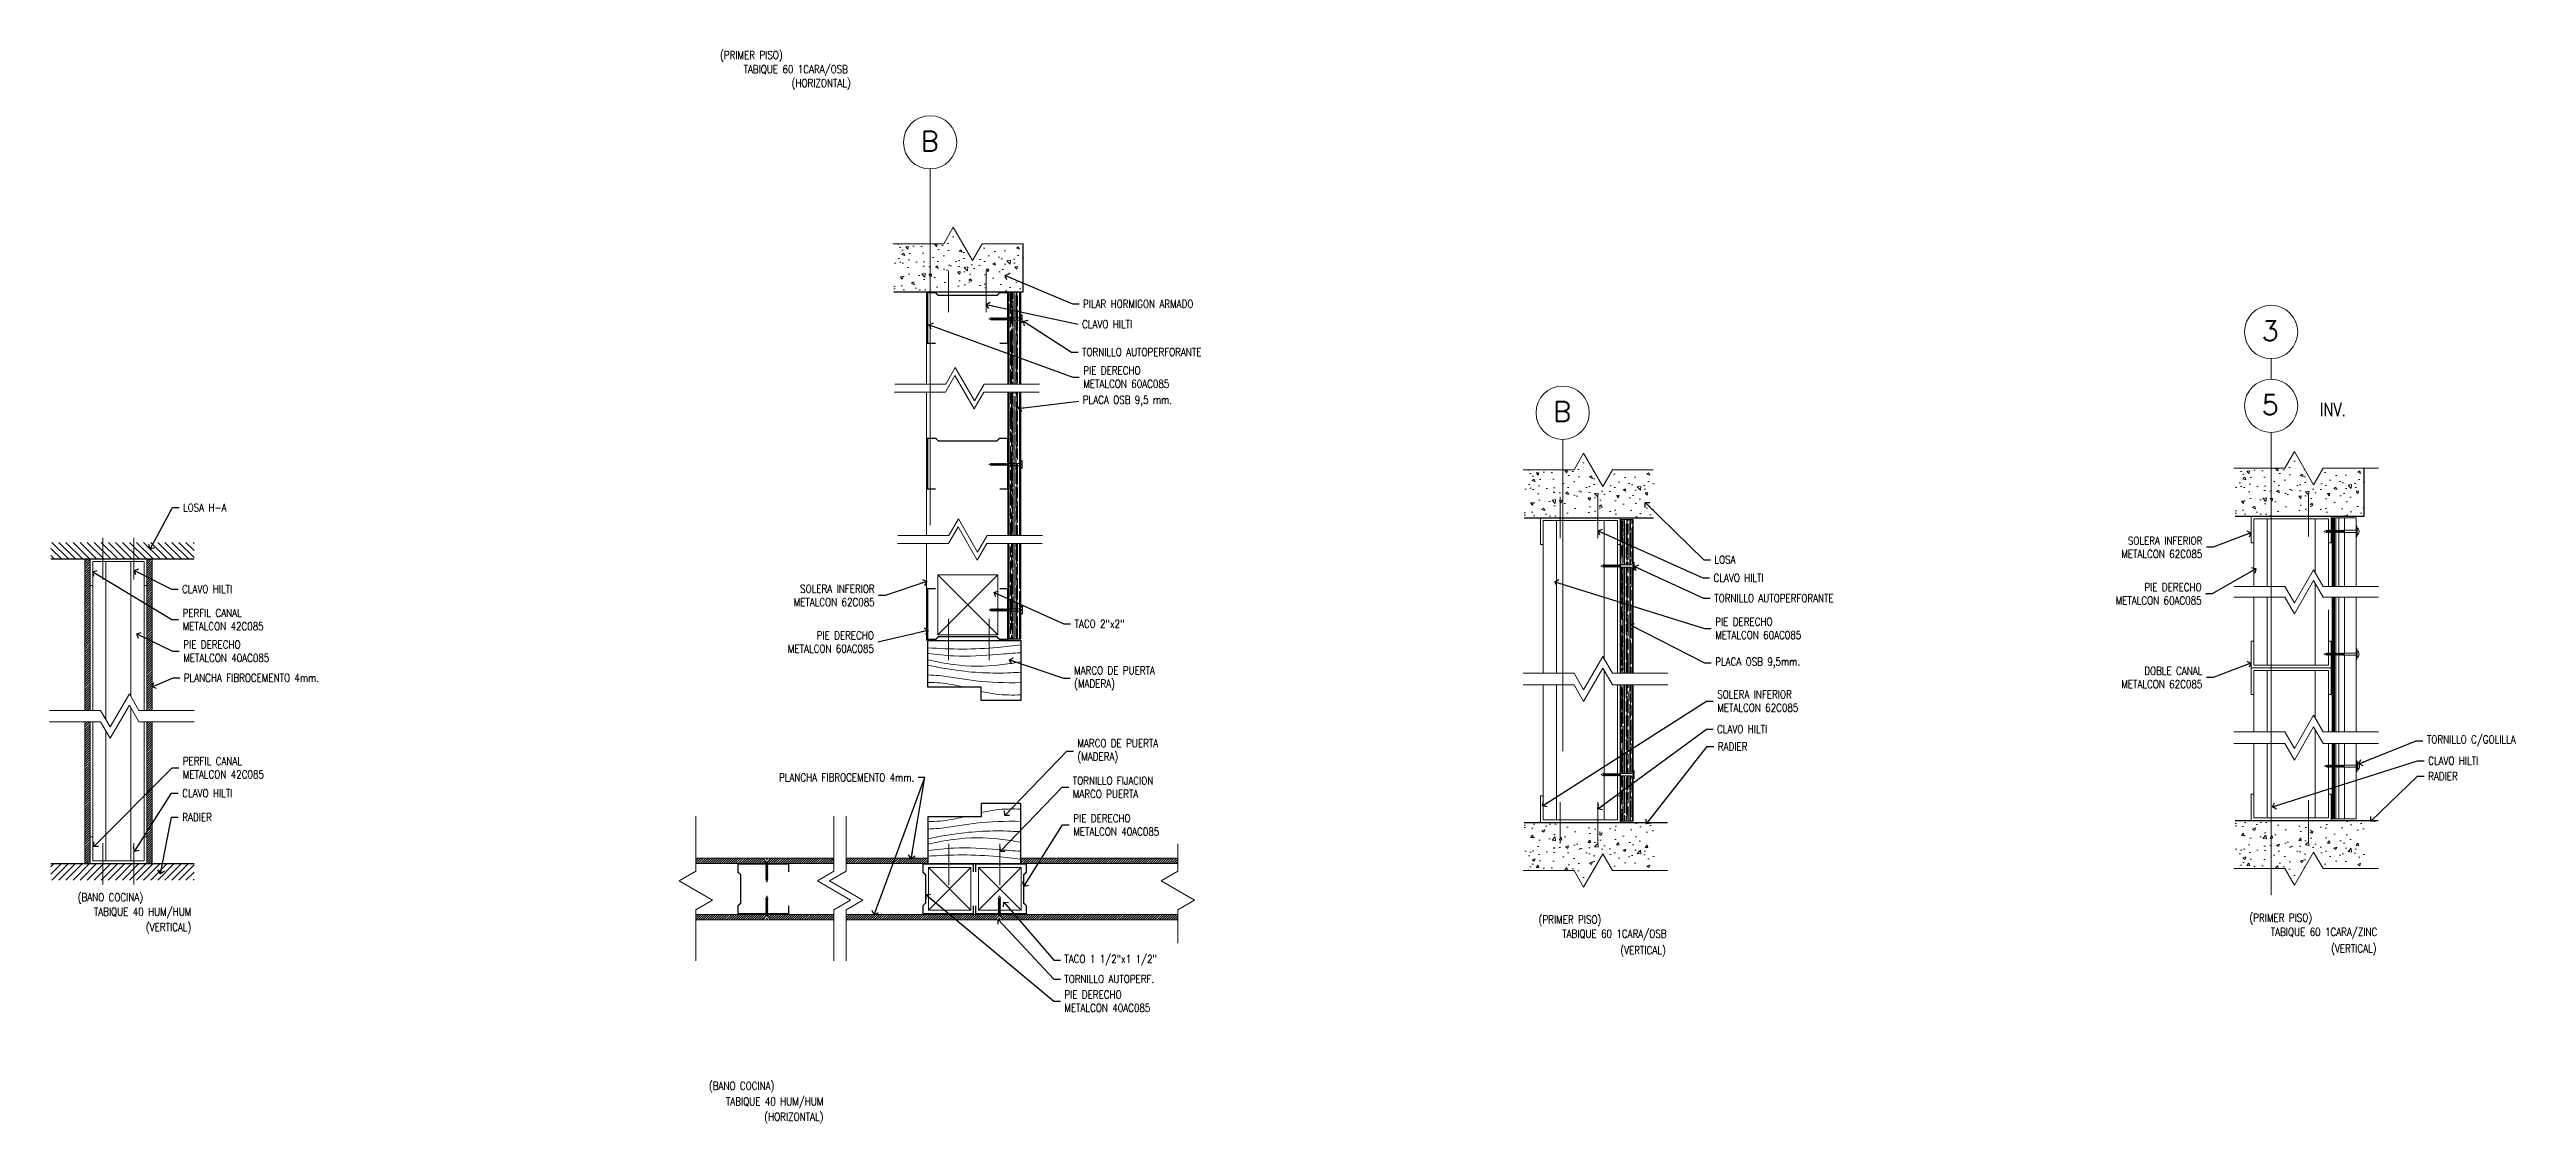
# Model space of a CAD drawing. Header units: metres. Extents: x -40 to 265, y 63 to 163.
# Drawn here: x -39.609 to -37.749, y 64.471 to 65.278 of the extents above; entities that cross this region are included whole.
import ezdxf

# ---------------------------------------------------------------- set-up
doc = ezdxf.new("R2010")
doc.units = ezdxf.units.M
doc.header["$LTSCALE"] = 5
doc.header["$MEASUREMENT"] = 0
doc.linetypes.add('CENTER', pattern=[2, 1.25, -0.25, 0.25, -0.25])
doc.layers.get('0').update_dxf_attribs({"color": 30})
for name, color, linetype, lineweight in [('A-ANNO-SYMB', 3, 'Continuous', 18), ('A-ANNO-TEXT', 3, 'Continuous', 18), ('A-DETL-MBND', 3, 'Continuous', 18), ('A-DETL-MCUT', 4, 'Continuous', 25), ('A-DETL-PATT', 8, 'Continuous', 18)]:
    doc.layers.add(name, color=color, linetype=linetype, lineweight=lineweight)
doc.styles.add('E-ROMANS', font='romans.shx', dxfattribs={"width": 0.8})
doc.dimstyles.new('E-0001_ARW_18', dxfattribs={"dimscale": 0.001, "dimtxt": 1.8, "dimasz": 1.8, "dimexe": 0.9, "dimexo": 0.6, "dimgap": 0.9, "dimtad": 0, "dimdec": 0, "dimlfac": 1000, "dimzin": 0, "dimdsep": 46, "dimtxsty": 'E-ROMANS', "dimblk": 'OPEN90', "dimcen": 0.9, "dimclrd": 256, "dimclre": 256, "dimclrt": 256, "dimadec": 0, "dimazin": 0, "dimtfac": 1, "dimtdec": 0, "dimtmove": 1, "dimatfit": 3, "dimldrblk": 'OPEN90', "dimfxl": 1, "dimtfill": 1, "dimtolj": 1, "dimtzin": 0, "dimarcsym": 0})
pattern_1 = [(90, (-1.1447502, -1.0666082), (-0.002, 0.0044), [0.03, -0.004, 0.01, -0.002]), (90, (-1.1457502, -1.0639482), (-0.00266, -0.002), [0.006, -0.00066, 0.012, -0.0015]), (90, (-1.1464502, -1.0656082), (-0.00134, 0.0104), [0.016, -0.0028, 0.008, -0.002])]
pattern_2 = [(45, (0, -1.0666082), (-0.000883883476, 0.000883883476), [])]

msp = doc.modelspace()

# ---------------------------------------------------------------- texts
at = {"layer": 'A-ANNO-TEXT', "style": 'E-ROMANS'}
for s, p in [('B', (-38.954997, 65.201299)), ('3', (-37.947689, 65.058876)), ('B', (-38.47984, 64.998213)), ('5', (-37.947689, 65.003328))]:
    msp.add_text(s, height=0.015, dxfattribs=at).set_placement(p)
for s, insert, char_height, attachment_point in [('(PRIMER PISO)', (-39.058619, 65.272562), 0.006, 6), ('TABIQUE 60 1CARA/OSB', (-39.009641, 65.261877), 0.006, 6), ('(HORIZONTAL)', (-39.00748, 65.251516), 0.006, 6), ('PILAR HORMIGON ARMADO', (-38.833044, 65.086615), 0.006, 4), ('CLAVO HILTI', (-38.833732, 65.071331), 0.006, 4), ('TORNILLO AUTOPERFORANTE', (-38.833735, 65.050462), 0.006, 4), ('PIE DERECHO\\PMETALCON 60AC085', (-38.832807, 65.031596), 0.006, 4), ('PLACA OSB 9,5 mm.', (-38.833199, 65.013683), 0.006, 4), ('INV.', (-37.884284, 65.007392), 0.01, 6), ('LOSA H-A', (-39.509098, 64.933566), 0.006, 4), ('LOSA', (-38.358705, 64.8945), 0.006, 4), ('SOLERA INFERIOR\\PMETALCON 62C085', (-37.992215, 64.903774), 0.006, 6), ('CLAVO HILTI', (-38.359392, 64.88083), 0.006, 4), ('CLAVO HILTI', (-39.509793, 64.872441), 0.006, 4), ('SOLERA INFERIOR\\PMETALCON 62C085', (-38.989554, 64.867573), 0.006, 6), ('TORNILLO AUTOPERFORANTE', (-38.358856, 64.865531), 0.006, 4), ('PIE DERECHO\\PMETALCON 60AC085', (-37.992788, 64.868824), 0.006, 6), ('PERFIL CANAL\\PMETALCON 42C085', (-39.509404, 64.849438), 0.006, 4), ('TACO 2"x2"', (-38.839358, 64.846334), 0.006, 4), ('PIE DERECHO\\PMETALCON 60AC085', (-38.358108, 64.842888), 0.006, 4), ('PIE DERECHO\\PMETALCON 40AC085', (-39.508866, 64.825722), 0.006, 4), ('PIE DERECHO\\PMETALCON 60AC085', (-38.990128, 64.832623), 0.006, 6), ('\\A1;PLANCHA FIBROCEMENTO 4mm.', (-39.508498, 64.805749), 0.006, 4), ('MARCO DE PUERTA\\P(MADERA)', (-38.83972, 64.805362), 0.006, 4), ('PLACA OSB 9,5mm.', (-38.358108, 64.816995), 0.006, 4), ('DOBLE CANAL\\PMETALCON 62C085', (-37.992215, 64.805982), 0.006, 6), ('SOLERA INFERIOR\\PMETALCON 62C085', (-38.35659, 64.788295), 0.006, 4), ('CLAVO HILTI', (-38.356758, 64.767166), 0.006, 4), ('MARCO DE PUERTA\\P(MADERA)', (-38.837253, 64.750617), 0.006, 4), ('RADIER', (-38.35613, 64.754109), 0.006, 4), ('TORNILLO C/GOLILLA', (-37.82351, 64.758486), 0.006, 4), ('PERFIL CANAL\\PMETALCON 42C085', (-39.509245, 64.738177), 0.006, 4), ('PLANCHA FIBROCEMENTO 4mm.', (-38.959769, 64.730914), 0.006, 6), ('TORNILLO FIJACION\\PMARCO PUERTA', (-38.840708, 64.72349), 0.006, 4), ('CLAVO HILTI', (-37.822586, 64.743409), 0.006, 4), ('RADIER', (-37.822585, 64.731824), 0.006, 4), ('CLAVO HILTI', (-39.509634, 64.719034), 0.006, 4), ('RADIER', (-39.509634, 64.700974), 0.006, 4), ('PIE DERECHO\\PMETALCON 40AC085', (-38.84033, 64.695191), 0.006, 4), ('(BANO COCINA)', (-39.539047, 64.639875), 0.006, 6), ('TABIQUE 40 HUM/HUM', (-39.502823, 64.628981), 0.006, 6), ('(VERTICAL)', (-39.502823, 64.617456), 0.006, 6), ('(PRIMER PISO)', (-38.443697, 64.623175), 0.006, 6), ('(PRIMER PISO)', (-37.909782, 64.624546), 0.006, 6), ('TABIQUE 60 1CARA/ZINC', (-37.860803, 64.613861), 0.006, 6), ('TABIQUE 60 1CARA/OSB', (-38.394718, 64.61249), 0.006, 6), ('(VERTICAL)', (-38.395284, 64.600138), 0.006, 6), ('(VERTICAL)', (-37.861369, 64.601509), 0.006, 6), ('TACO 1 1/2"x1 1/2"', (-38.847045, 64.593561), 0.006, 4), ('TORNILLO AUTOPERF.', (-38.847045, 64.579503), 0.006, 4), ('PIE DERECHO \\PMETALCON 40AC085', (-38.847045, 64.56283), 0.006, 4), ('(BANO COCINA)', (-39.064855, 64.498245), 0.006, 6), ('TABIQUE 40 HUM/HUM', (-39.028011, 64.486509), 0.006, 6), ('(HORIZONTAL)', (-39.028011, 64.474984), 0.006, 6)]:
    msp.add_mtext(s, dxfattribs=dict(at, insert=insert, char_height=char_height, attachment_point=attachment_point))

# ---------------------------------------------------------------- blocks, each defined once
blk = doc.blocks.new('_Open90')
at = {"color": 0, "linetype": 'ByBlock', "lineweight": -2}
for p, q in [((0, 0), (-1, 0)), ((-0.5, 0.5), (0, 0)), ((0, 0), (-0.5, -0.5))]:
    blk.add_line(p, q, dxfattribs=at)

# ---------------------------------------------------------------- hatches: boundary and pattern name
at = {"layer": 'A-DETL-PATT'}
h = msp.add_hatch(dxfattribs=at)
h.set_pattern_fill('AR-CONC', color=256, scale=0.003, style=0)
h.set_pattern_definition([(310, (-0.341525, 130.828568), (0.0215178055, 0.001882564), [0.00225, -0.02475]), (5, (-0.341525, 130.828568), (-0.00416254, -0.022565764), [0.0018, -0.0198]), (259.5486, (-0.339732, 130.828725), (0.0173552815, -0.020683186), [0.001912206, -0.0210342634]), (313.8158, (-0.341525, 130.822568), (0.032017231, 0.00496557), [0.003375, -0.037125]), (263.3644, (-0.338857, 130.822982), (0.028039881, -0.029223536), [0.002868309, -0.03155139]), (8.8158, (-0.341525, 130.82257), (0.028039858, -0.029223558), [0.0027, -0.0297]), (339, (-0.338525, 130.824068), (0.0179072116, 0.0120785667), [0.00225, -0.02475]), (34, (-0.338525, 130.824068), (0.00729946, -0.0217545014), [0.0018, -0.0198]), (288.5486, (-0.337033, 130.825075), (0.025206679, -0.009675915), [0.001912206, -0.0210342634]), (322.5, (-0.341525, 130.8285684), (0.00036479566, -0.0099868156), [0, -0.01956, 0, -0.0201, 0, -0.019875]), (352.5, (-0.341525, 130.828568), (0.0078920861, -0.0118323514), [0, -0.01146, 0, -0.01911, 0, -0.007575]), (32.5, (-0.348215, 130.828568), (0.0160146731, 0.00067664615), [0, -0.0075, 0, -0.0234, 0, -0.03105]), (42.5, (-0.351215, 130.828568), (0.017495585, -0.0030031495), [0, -0.00975, 0, -0.01554, 0, -0.02205])])
h.paths.add_polyline_path([(-38.877968, 65.131778), (-38.877968, 65.095718), (-38.889717, 65.095718, 0.0008222), (-38.889792, 65.09578), (-38.889843, 65.095718), (-38.975018, 65.095718), (-38.975018, 65.131778), (-38.937671, 65.131778), (-38.930454, 65.144278), (-38.91602, 65.119278), (-38.908803, 65.131778)])
h = msp.add_hatch(dxfattribs=at)
h.set_pattern_fill('AR-RROOF', color=256, scale=0.002, angle=90, style=0)
h.set_pattern_definition(pattern_1)
h.paths.add_polyline_path([(-38.889142, 65.026359), (-38.879642, 65.026359), (-38.879642, 65.095718), (-38.889142, 65.095718)])
h = msp.add_hatch(dxfattribs=at)
h.set_pattern_fill('AR-RROOF', color=256, scale=0.002, angle=90, style=0)
h.set_pattern_definition(pattern_1)
h.paths.add_polyline_path([(-38.879642, 65.020405), (-38.889142, 65.020405), (-38.889142, 64.91269), (-38.879642, 64.91269)])
h.paths.add_polyline_path([(-38.879642, 64.906736), (-38.889142, 64.906736), (-38.889142, 64.834717), (-38.879642, 64.834717)])
h = msp.add_hatch(dxfattribs=at)
h.set_pattern_fill('AR-CONC', color=256, scale=0.003, style=0)
h.set_pattern_definition([(310, (0.131958, 130.658734), (0.0215178055, 0.001882564), [0.00225, -0.02475]), (5, (0.131958, 130.658734), (-0.00416254, -0.022565764), [0.0018, -0.0198]), (259.5486, (0.133751, 130.65889), (0.0173552815, -0.020683186), [0.001912206, -0.0210342634]), (313.8158, (0.131958, 130.652734), (0.032017231, 0.00496557), [0.003375, -0.037125]), (263.3644, (0.134626, 130.653148), (0.028039881, -0.029223536), [0.002868309, -0.03155139]), (8.8158, (0.131958, 130.652734), (0.028039858, -0.029223558), [0.0027, -0.0297]), (339, (0.134958, 130.654234), (0.0179072116, 0.0120785667), [0.00225, -0.02475]), (34, (0.134958, 130.654234), (0.00729946, -0.0217545014), [0.0018, -0.0198]), (288.5486, (0.13645, 130.65524), (0.025206679, -0.009675915), [0.001912206, -0.0210342634]), (322.5, (0.131958, 130.658734), (0.00036479566, -0.0099868156), [0, -0.01956, 0, -0.0201, 0, -0.019875]), (352.5, (0.131958, 130.658734), (0.0078920861, -0.0118323514), [0, -0.01146, 0, -0.01911, 0, -0.007575]), (32.5, (0.125268, 130.658734), (0.0160146731, 0.00067664615), [0, -0.0075, 0, -0.0234, 0, -0.03105]), (42.5, (0.122268, 130.658734), (0.017495585, -0.0030031495), [0, -0.00975, 0, -0.01554, 0, -0.02205])])
h.paths.add_polyline_path([(-38.404485, 64.961944), (-38.404485, 64.925884), (-38.416234, 64.925884, 0.0008222), (-38.41631, 64.925946), (-38.416361, 64.925884), (-38.501535, 64.925884), (-38.501535, 64.961944), (-38.464188, 64.961944), (-38.456971, 64.974444), (-38.442537, 64.949444), (-38.435321, 64.961944)])
h = msp.add_hatch(dxfattribs=at)
h.set_pattern_fill('AR-CONC', color=256, scale=0.003, style=0)
h.set_pattern_definition([(310, (0.665873, 130.660104), (0.0215178055, 0.001882564), [0.00225, -0.02475]), (5, (0.665873, 130.660104), (-0.00416254, -0.022565764), [0.0018, -0.0198]), (259.5486, (0.667666, 130.660261), (0.0173552815, -0.020683186), [0.001912206, -0.0210342634]), (313.8158, (0.665873, 130.654104), (0.032017231, 0.00496557), [0.003375, -0.037125]), (263.3644, (0.66854, 130.654518), (0.028039881, -0.029223536), [0.002868309, -0.03155139]), (8.8158, (0.665873, 130.654104), (0.028039858, -0.029223558), [0.0027, -0.0297]), (339, (0.668873, 130.655604), (0.0179072116, 0.0120785667), [0.00225, -0.02475]), (34, (0.668873, 130.655604), (0.00729946, -0.0217545014), [0.0018, -0.0198]), (288.5486, (0.670365, 130.65661), (0.025206679, -0.009675915), [0.001912206, -0.0210342634]), (322.5, (0.665873, 130.660104), (0.00036479566, -0.0099868156), [0, -0.01956, 0, -0.0201, 0, -0.019875]), (352.5, (0.665873, 130.660104), (0.0078920861, -0.0118323514), [0, -0.01146, 0, -0.01911, 0, -0.007575]), (32.5, (0.659183, 130.660104), (0.0160146731, 0.00067664615), [0, -0.0075, 0, -0.0234, 0, -0.03105]), (42.5, (0.656183, 130.660104), (0.017495585, -0.0030031495), [0, -0.00975, 0, -0.01554, 0, -0.02205])])
h.paths.add_polyline_path([(-37.87057, 64.963314), (-37.87057, 64.927254), (-37.882319, 64.927254, 0.0008222), (-37.882395, 64.927316), (-37.882446, 64.927254), (-37.96762, 64.927254), (-37.96762, 64.963314), (-37.930273, 64.963314), (-37.923056, 64.975814), (-37.908623, 64.950814), (-37.901406, 64.963314)])
h = msp.add_hatch(dxfattribs=at)
h.set_pattern_fill('AR-RROOF', color=256, scale=0.002, angle=90, style=0)
h.set_pattern_definition([(90, (-0.8643649, -1.035772), (-0.002, 0.0044), [0.03, -0.004, 0.01, -0.002]), (90, (-0.865365, -1.033112), (-0.00266, -0.002), [0.006, -0.00066, 0.012, -0.0015]), (90, (-0.8660649, -1.034772), (-0.00134, 0.0104), [0.016, -0.0028, 0.008, -0.002])])
h.paths.add_polyline_path([(-38.421417, 64.8905), (-38.419828, 64.891985), (-38.419828, 64.924698), (-38.429328, 64.924698), (-38.429328, 64.8905)])
h.paths.add_polyline_path([(-38.419828, 64.887355), (-38.42143, 64.888852), (-38.429328, 64.888852), (-38.429328, 64.809188), (-38.419828, 64.809188)])
h.paths.add_polyline_path([(-38.419828, 64.800471), (-38.429328, 64.800471), (-38.429328, 64.733819), (-38.42143, 64.733819), (-38.419828, 64.735316)])
h.paths.add_polyline_path([(-38.419828, 64.730686), (-38.421417, 64.732172), (-38.429328, 64.732172), (-38.429328, 64.697974), (-38.419828, 64.697974)])
h = msp.add_hatch(dxfattribs=at)
h.set_pattern_fill('ANSI31', color=256, scale=0.03, style=0)
h.set_pattern_definition([(315, (-0.773456, 130.6278975), (-0.00265165043, -0.00265165043), [])])
h.paths.add_polyline_path([(-39.608362, 64.907475), (-39.500784, 64.907475), (-39.500784, 64.895047), (-39.608362, 64.895047)])
h = msp.add_hatch(dxfattribs=at)
h.set_pattern_fill('ANSI31', color=256, scale=0.01, style=0)
h.set_pattern_definition([(45, (-0.6304427, -1.0666082), (-0.000883883476, 0.000883883476), [])])
h.paths.add_polyline_path([(-39.578945, 64.895047), (-39.582945, 64.895047), (-39.582945, 64.781311), (-39.578945, 64.781311)])
h.paths.add_polyline_path([(-39.532312, 64.895047), (-39.536312, 64.895047), (-39.536312, 64.875047), (-39.536312, 64.781311), (-39.532312, 64.781311)])
h.paths.add_polyline_path([(-39.578945, 64.772801), (-39.582945, 64.772801), (-39.582945, 64.666242), (-39.578945, 64.666242), (-39.578945, 64.686242)])
h.paths.add_polyline_path([(-39.532312, 64.772801), (-39.536312, 64.772801), (-39.536312, 64.666242), (-39.532312, 64.666242)])
h = msp.add_hatch(dxfattribs=at)
h.set_pattern_fill('AR-CONC', color=256, scale=0.003, style=0)
h.set_pattern_definition([(50, (0.131958, -1.035772), (0.0215178055, -0.001882564), [0.00225, -0.02475]), (355, (0.131958, -1.035772), (-0.00416254, 0.022565764), [0.0018, -0.0198]), (100.4514, (0.133751, -1.035929), (0.0173552815, 0.020683186), [0.001912206, -0.0210342634]), (46.1842, (0.131958, -1.029772), (0.032017231, -0.00496557), [0.003375, -0.037125]), (96.6356, (0.134626, -1.030186), (0.028039881, 0.029223536), [0.002868309, -0.03155139]), (351.1842, (0.131958, -1.029772), (0.028039858, 0.029223558), [0.0027, -0.0297]), (21, (0.134958, -1.031272), (0.0179072116, -0.0120785667), [0.00225, -0.02475]), (326, (0.134958, -1.031272), (0.00729946, 0.0217545014), [0.0018, -0.0198]), (71.4514, (0.13645, -1.032278), (0.025206679, 0.009675915), [0.001912206, -0.0210342634]), (37.5, (0.131958, -1.035772), (0.00036479566, 0.0099868156), [0, -0.01956, 0, -0.0201, 0, -0.019875]), (7.5, (0.131958, -1.035772), (0.0078920861, 0.0118323514), [0, -0.01146, 0, -0.01911, 0, -0.007575]), (327.5, (0.125268, -1.035772), (0.0160146731, -0.00067664615), [0, -0.0075, 0, -0.0234, 0, -0.03105]), (317.5, (0.122268, -1.035772), (0.017495585, 0.0030031495), [0, -0.00975, 0, -0.01554, 0, -0.02205])])
h.paths.add_polyline_path([(-38.404485, 64.661018), (-38.404485, 64.697078), (-38.416234, 64.697078, -0.0008222), (-38.41631, 64.697016), (-38.416361, 64.697078), (-38.501535, 64.697078), (-38.501535, 64.661018), (-38.464188, 64.661018), (-38.456971, 64.648518), (-38.442537, 64.673518), (-38.435321, 64.661018)])
h = msp.add_hatch(dxfattribs=at)
h.set_pattern_fill('AR-CONC', color=256, scale=0.003, style=0)
h.set_pattern_definition([(50, (0.665873, -1.034401), (0.0215178055, -0.001882564), [0.00225, -0.02475]), (355, (0.665873, -1.034401), (-0.00416254, 0.022565764), [0.0018, -0.0198]), (100.4514, (0.667666, -1.034558), (0.0173552815, 0.020683186), [0.001912206, -0.0210342634]), (46.1842, (0.665873, -1.0284), (0.032017231, -0.00496557), [0.003375, -0.037125]), (96.6356, (0.66854, -1.028815), (0.028039881, 0.029223536), [0.002868309, -0.03155139]), (351.1842, (0.665873, -1.0284), (0.028039858, 0.029223558), [0.0027, -0.0297]), (21, (0.668873, -1.029901), (0.0179072116, -0.0120785667), [0.00225, -0.02475]), (326, (0.668873, -1.029901), (0.00729946, 0.0217545014), [0.0018, -0.0198]), (71.4514, (0.670365, -1.030908), (0.025206679, 0.009675915), [0.001912206, -0.0210342634]), (37.5, (0.665873, -1.034401), (0.00036479566, 0.0099868156), [0, -0.01956, 0, -0.0201, 0, -0.019875]), (7.5, (0.665873, -1.034401), (0.0078920861, 0.0118323514), [0, -0.01146, 0, -0.01911, 0, -0.007575]), (327.5, (0.659183, -1.034401), (0.0160146731, -0.00067664615), [0, -0.0075, 0, -0.0234, 0, -0.03105]), (317.5, (0.656183, -1.034401), (0.017495585, 0.0030031495), [0, -0.00975, 0, -0.01554, 0, -0.02205])])
h.paths.add_polyline_path([(-37.87057, 64.662389), (-37.87057, 64.698449), (-37.882319, 64.698449, -0.0008222), (-37.882395, 64.698387), (-37.882446, 64.698449), (-37.96762, 64.698449), (-37.96762, 64.662389), (-37.930273, 64.662389), (-37.923056, 64.649889), (-37.908623, 64.674889), (-37.901406, 64.662389)])
h = msp.add_hatch(dxfattribs=at)
h.set_pattern_fill('ANSI31', color=256, scale=0.03, style=0)
h.set_pattern_definition([(45, (-0.773456, -1.066608), (-0.00265165043, 0.00265165043), [])])
h.paths.add_polyline_path([(-39.608362, 64.653814), (-39.500784, 64.653814), (-39.500784, 64.666242), (-39.608362, 64.666242)])
h = msp.add_hatch(dxfattribs=at)
h.set_pattern_fill('ANSI31', color=256, scale=0.01, style=0)
h.set_pattern_definition(pattern_2)
h.paths.add_polyline_path([(-39.020093, 64.666242), (-39.020093, 64.670242), (-39.067547, 64.670242), (-39.070254, 64.667345), (-39.069758, 64.666761), (-39.070184, 64.666654), (-39.069834, 64.666242)])
h.paths.add_polyline_path([(-39.071002, 64.666242), (-39.071406, 64.666538), (-39.070991, 64.666842), (-39.071406, 64.667147), (-39.071008, 64.667438), (-39.073628, 64.670242), (-39.123802, 64.670242), (-39.123802, 64.666242)])
h.paths.add_polyline_path([(-39.123802, 64.627896), (-39.123802, 64.623896), (-39.020093, 64.623896), (-39.020093, 64.627896), (-39.069983, 64.627896), (-39.070184, 64.62766), (-39.069758, 64.627552), (-39.070254, 64.626969), (-39.067547, 64.624072), (-39.070305, 64.624072), (-39.070305, 64.625174), (-39.07087, 64.625174), (-39.07087, 64.624072), (-39.073628, 64.624072), (-39.071008, 64.626875), (-39.071406, 64.627167), (-39.070991, 64.627471), (-39.071406, 64.627776), (-39.071242, 64.627896)])
h = msp.add_hatch(dxfattribs=at)
h.set_pattern_fill('ANSI31', color=256, scale=0.01, style=0)
h.set_pattern_definition(pattern_2)
h.paths.add_polyline_path([(-38.949642, 64.670242), (-38.955612, 64.670242), (-39.010896, 64.670242), (-39.010896, 64.666242), (-38.949642, 64.666242)])
h.paths.add_polyline_path([(-38.761861, 64.670242), (-38.879642, 64.670242), (-38.879642, 64.666385), (-38.761861, 64.666385)])
h.paths.add_polyline_path([(-38.896865, 64.627896), (-39.010896, 64.627896), (-39.010896, 64.623896), (-38.899087, 64.623896), (-38.896303, 64.626875), (-38.896701, 64.627167), (-38.896286, 64.627471)])
h.paths.add_polyline_path([(-38.761861, 64.627896), (-38.895279, 64.627896), (-38.89548, 64.62766), (-38.895053, 64.627552), (-38.89555, 64.626969), (-38.892678, 64.623896), (-38.761861, 64.623896)])

# ---------------------------------------------------------------- linework, layer by layer
at = {"layer": 'A-ANNO-SYMB', "linetype": 'CENTER'}
for p, q in [((-38.947878, 65.187977), (-38.947878, 64.920521)), ((-37.94057, 65.045554), (-37.94057, 65.030006)), ((-38.472721, 64.984891), (-38.472721, 64.750686)), ((-37.94057, 64.990006), (-37.94057, 64.642454))]:
    msp.add_line(p, q, dxfattribs=at)
at = {"layer": 'A-ANNO-SYMB'}
for p, q in [((-38.936453, 65.020405), (-38.929237, 65.032905)), ((-38.93617, 65.026359), (-38.928953, 65.038859)), ((-38.929237, 65.032905), (-38.914803, 65.007905)), ((-38.928953, 65.038859), (-38.914519, 65.013859)), ((-38.974786, 65.020405), (-38.936453, 65.020405)), ((-38.974502, 65.026359), (-38.93617, 65.026359)), ((-38.914803, 65.007905), (-38.907586, 65.020405)), ((-38.914519, 65.013859), (-38.907302, 65.026359)), ((-38.907586, 65.020405), (-38.866064, 65.020405)), ((-38.907302, 65.026359), (-38.86578, 65.026359)), ((-38.464188, 64.961944), (-38.456971, 64.974444)), ((-38.456971, 64.974444), (-38.442537, 64.949444)), ((-38.50252, 64.961944), (-38.464188, 64.961944)), ((-38.442537, 64.949444), (-38.435321, 64.961944)), ((-38.435321, 64.961944), (-38.404765, 64.961944)), ((-38.934116, 64.906736), (-38.926899, 64.919236)), ((-38.933832, 64.91269), (-38.926615, 64.92519)), ((-38.926899, 64.919236), (-38.912465, 64.894236)), ((-38.926615, 64.92519), (-38.912182, 64.90019)), ((-38.972448, 64.906736), (-38.934116, 64.906736)), ((-38.972164, 64.91269), (-38.933832, 64.91269)), ((-38.912465, 64.894236), (-38.905248, 64.906736)), ((-38.912182, 64.90019), (-38.904965, 64.91269)), ((-38.905248, 64.906736), (-38.863726, 64.906736)), ((-38.904965, 64.91269), (-38.863442, 64.91269)), ((-38.942139, 64.838064), (-38.897139, 64.883064)), ((-38.942139, 64.883064), (-38.897139, 64.838064)), ((-37.923056, 64.861957), (-37.908623, 64.886957)), ((-37.923056, 64.853736), (-37.908623, 64.878736)), ((-37.908623, 64.886957), (-37.901406, 64.874457)), ((-37.908623, 64.878736), (-37.901406, 64.866236)), ((-37.968605, 64.874457), (-37.930273, 64.874457)), ((-37.968605, 64.866236), (-37.930273, 64.866236)), ((-37.930273, 64.874457), (-37.923056, 64.861957)), ((-37.930273, 64.866236), (-37.923056, 64.853736)), ((-37.901406, 64.874457), (-37.859883, 64.874457)), ((-37.901406, 64.866236), (-37.859883, 64.866236)), ((-38.50252, 64.809188), (-38.464188, 64.809188)), ((-38.464188, 64.809188), (-38.456971, 64.796688)), ((-38.456971, 64.796688), (-38.442537, 64.821688)), ((-38.456971, 64.787971), (-38.442537, 64.812971)), ((-38.442537, 64.821688), (-38.435321, 64.809188)), ((-38.442537, 64.812971), (-38.435321, 64.800471)), ((-38.435321, 64.809188), (-38.393798, 64.809188)), ((-39.563798, 64.768811), (-39.549364, 64.793811)), ((-39.549364, 64.793811), (-39.542148, 64.781311)), ((-38.50252, 64.800471), (-38.464188, 64.800471)), ((-38.464188, 64.800471), (-38.456971, 64.787971)), ((-38.435321, 64.800471), (-38.393798, 64.800471)), ((-39.609347, 64.781311), (-39.571015, 64.781311)), ((-39.609347, 64.772801), (-39.571015, 64.772801)), ((-39.571015, 64.781311), (-39.563798, 64.768811)), ((-39.571015, 64.772801), (-39.563798, 64.760301)), ((-39.563798, 64.760301), (-39.549364, 64.785301)), ((-39.549364, 64.785301), (-39.542148, 64.772801)), ((-39.542148, 64.781311), (-39.500625, 64.781311)), ((-39.542148, 64.772801), (-39.500625, 64.772801)), ((-37.923056, 64.75261), (-37.908623, 64.77761)), ((-37.923056, 64.743894), (-37.908623, 64.768894)), ((-37.908623, 64.77761), (-37.901406, 64.76511)), ((-37.908623, 64.768894), (-37.901406, 64.756394)), ((-37.968605, 64.76511), (-37.930273, 64.76511)), ((-37.968605, 64.756394), (-37.930273, 64.756394)), ((-37.930273, 64.76511), (-37.923056, 64.75261)), ((-37.930273, 64.756394), (-37.923056, 64.743894)), ((-37.901406, 64.76511), (-37.859883, 64.76511)), ((-37.901406, 64.756394), (-37.859883, 64.756394)), ((-37.876372, 64.743506), (-37.875822, 64.743506)), ((-39.123802, 64.660406), (-39.123802, 64.701929)), ((-39.020093, 64.660406), (-39.020093, 64.701929)), ((-39.010896, 64.660406), (-39.010896, 64.701929)), ((-38.761861, 64.660406), (-38.761861, 64.681076)), ((-37.923056, 64.649889), (-37.908623, 64.674889)), ((-37.908623, 64.674889), (-37.901406, 64.662389)), ((-39.136302, 64.653189), (-39.123802, 64.660406)), ((-39.032593, 64.653189), (-39.020093, 64.660406)), ((-39.023396, 64.653189), (-39.010896, 64.660406)), ((-38.94922, 64.663137), (-38.91722, 64.631137)), ((-38.94922, 64.631137), (-38.91722, 64.663137)), ((-38.911572, 64.663137), (-38.879572, 64.631137)), ((-38.911572, 64.631137), (-38.879572, 64.663137)), ((-38.774361, 64.653189), (-38.761861, 64.660406)), ((-38.50252, 64.661018), (-38.464188, 64.661018)), ((-38.464188, 64.661018), (-38.456971, 64.648518)), ((-38.456971, 64.648518), (-38.442537, 64.673518)), ((-38.442537, 64.673518), (-38.435321, 64.661018)), ((-38.435321, 64.661018), (-38.393798, 64.661018)), ((-37.968605, 64.662389), (-37.930273, 64.662389)), ((-37.930273, 64.662389), (-37.923056, 64.649889)), ((-37.901406, 64.662389), (-37.859883, 64.662389)), ((-39.111302, 64.638756), (-39.136302, 64.653189)), ((-39.123802, 64.631539), (-39.111302, 64.638756)), ((-39.007593, 64.638756), (-39.032593, 64.653189)), ((-38.998396, 64.638756), (-39.023396, 64.653189)), ((-39.020093, 64.631539), (-39.007593, 64.638756)), ((-39.010896, 64.631539), (-38.998396, 64.638756)), ((-38.749361, 64.638756), (-38.774361, 64.653189)), ((-38.761861, 64.631539), (-38.749361, 64.638756)), ((-39.123802, 64.593207), (-39.123802, 64.631539)), ((-39.020093, 64.593207), (-39.020093, 64.631539)), ((-39.010896, 64.593207), (-39.010896, 64.631539)), ((-38.761861, 64.606477), (-38.761861, 64.631539))]:
    msp.add_line(p, q, dxfattribs=at)
for centre in [(-38.947878, 65.207977), (-37.94057, 65.065554), (-37.94057, 65.010006), (-38.472721, 65.004891)]:
    msp.add_circle(centre, 0.02, dxfattribs=at)
at = {"layer": 'A-DETL-MBND'}
for p, q in [((-38.937671, 65.131778), (-38.930454, 65.144278)), ((-38.930454, 65.144278), (-38.91602, 65.119278)), ((-38.976003, 65.131778), (-38.937671, 65.131778)), ((-38.91602, 65.119278), (-38.908803, 65.131778)), ((-38.908803, 65.131778), (-38.877878, 65.131778)), ((-38.95054, 65.095718), (-38.95054, 65.026359)), ((-38.95054, 65.020405), (-38.95054, 64.91269)), ((-37.930273, 64.963314), (-37.923056, 64.975814)), ((-37.923056, 64.975814), (-37.908623, 64.950814)), ((-37.968605, 64.963314), (-37.930273, 64.963314)), ((-37.908623, 64.950814), (-37.901406, 64.963314)), ((-37.901406, 64.963314), (-37.859883, 64.963314)), ((-38.429485, 64.925884), (-38.489485, 64.925884)), ((-38.489485, 64.925884), (-38.489485, 64.905884)), ((-38.487485, 64.923884), (-38.487485, 64.809188)), ((-38.431485, 64.923884), (-38.487485, 64.923884)), ((-38.487485, 64.923884), (-38.487485, 64.905884)), ((-38.477485, 64.923884), (-38.477485, 64.809188)), ((-38.441485, 64.923884), (-38.441485, 64.819865)), ((-38.431485, 64.923884), (-38.431485, 64.809188)), ((-38.431485, 64.905884), (-38.431485, 64.923884)), ((-38.429485, 64.905884), (-38.429485, 64.925884)), ((-38.419828, 64.924698), (-38.429328, 64.924698)), ((-37.89557, 64.927254), (-37.95557, 64.927254)), ((-37.95557, 64.927254), (-37.95557, 64.907254)), ((-37.95357, 64.925254), (-37.95357, 64.874457)), ((-37.89757, 64.925254), (-37.95357, 64.925254)), ((-37.95357, 64.925254), (-37.95357, 64.907254)), ((-37.94357, 64.925254), (-37.94357, 64.874457)), ((-37.90757, 64.925254), (-37.90757, 64.885134)), ((-37.89757, 64.925254), (-37.89757, 64.874457)), ((-37.89757, 64.907254), (-37.89757, 64.925254)), ((-37.89557, 64.907254), (-37.89557, 64.927254)), ((-37.894716, 64.925936), (-37.894716, 64.874457)), ((-37.893916, 64.925936), (-37.894716, 64.925936)), ((-37.893916, 64.925936), (-37.893916, 64.874457)), ((-37.893916, 64.925936), (-37.876716, 64.925936)), ((-37.89354, 64.925936), (-37.89354, 64.874457)), ((-37.892997, 64.925936), (-37.892997, 64.874457)), ((-37.891912, 64.925936), (-37.891912, 64.874457)), ((-37.889741, 64.925936), (-37.889741, 64.874457)), ((-37.886029, 64.916574), (-37.876692, 64.916574)), ((-37.885399, 64.925936), (-37.885399, 64.874457)), ((-37.876716, 64.925936), (-37.876716, 64.874457)), ((-37.876692, 64.91987), (-37.876143, 64.91987)), ((-37.876143, 64.916574), (-37.875868, 64.916574)), ((-38.95054, 64.906736), (-38.95054, 64.833658)), ((-38.489485, 64.905884), (-38.487485, 64.905884)), ((-38.431485, 64.905884), (-38.429485, 64.905884)), ((-37.95557, 64.907254), (-37.95357, 64.907254)), ((-37.89757, 64.907254), (-37.89557, 64.907254)), ((-37.876692, 64.914926), (-37.886414, 64.914926)), ((-37.876692, 64.91163), (-37.876143, 64.91163)), ((-37.876143, 64.914926), (-37.875868, 64.914926)), ((-39.582945, 64.781311), (-39.582945, 64.895047)), ((-39.578945, 64.781311), (-39.578945, 64.895047)), ((-39.536312, 64.895047), (-39.578945, 64.895047)), ((-39.578945, 64.895047), (-39.578945, 64.875047)), ((-39.538312, 64.893047), (-39.576945, 64.893047)), ((-39.576945, 64.893047), (-39.576945, 64.875047)), ((-39.566945, 64.893047), (-39.566945, 64.774261)), ((-39.548312, 64.893047), (-39.548312, 64.791988)), ((-39.538312, 64.875047), (-39.538312, 64.893047)), ((-39.536312, 64.781311), (-39.536312, 64.895047)), ((-39.536312, 64.875047), (-39.536312, 64.895047)), ((-39.532312, 64.781311), (-39.532312, 64.895047)), ((-39.578945, 64.875047), (-39.576945, 64.875047)), ((-39.576945, 64.875047), (-39.576945, 64.781311)), ((-39.538312, 64.875047), (-39.538312, 64.781311)), ((-39.538312, 64.875047), (-39.536312, 64.875047)), ((-37.95357, 64.866236), (-37.95357, 64.833156)), ((-37.94357, 64.866236), (-37.94357, 64.815156)), ((-37.90757, 64.876913), (-37.90757, 64.815156)), ((-37.894716, 64.866236), (-37.894716, 64.76511)), ((-37.893916, 64.866236), (-37.893916, 64.76511)), ((-37.89354, 64.866236), (-37.89354, 64.76511)), ((-37.892997, 64.866236), (-37.892997, 64.76511)), ((-37.891912, 64.866236), (-37.891912, 64.76511)), ((-37.889741, 64.866236), (-37.889741, 64.76511)), ((-37.885399, 64.866236), (-37.885399, 64.76511)), ((-37.876716, 64.866236), (-37.876716, 64.76511)), ((-37.89757, 64.856767), (-37.89757, 64.833156)), ((-37.95557, 64.833156), (-37.95357, 64.833156)), ((-37.95557, 64.813156), (-37.95557, 64.833156)), ((-37.95357, 64.815156), (-37.95357, 64.833156)), ((-37.89757, 64.833156), (-37.89557, 64.833156)), ((-37.89757, 64.833156), (-37.89757, 64.815156)), ((-37.89557, 64.833156), (-37.89557, 64.813156)), ((-37.876692, 64.822724), (-37.886414, 64.822724)), ((-37.886029, 64.824372), (-37.876692, 64.824372)), ((-37.876692, 64.827668), (-37.876143, 64.827668)), ((-37.876143, 64.824372), (-37.875868, 64.824372)), ((-37.876143, 64.822724), (-37.875868, 64.822724)), ((-38.441485, 64.699078), (-38.441485, 64.811148)), ((-37.89557, 64.813156), (-37.95557, 64.813156)), ((-37.89557, 64.813156), (-37.95557, 64.813156)), ((-37.95557, 64.813156), (-37.95557, 64.793156)), ((-37.89757, 64.815156), (-37.95357, 64.815156)), ((-37.89757, 64.811156), (-37.95357, 64.811156)), ((-37.95357, 64.811156), (-37.95357, 64.793156)), ((-37.94357, 64.76511), (-37.94357, 64.811156)), ((-37.90757, 64.775787), (-37.90757, 64.811156)), ((-37.89757, 64.793156), (-37.89757, 64.811156)), ((-37.89557, 64.793156), (-37.89557, 64.813156)), ((-37.876692, 64.819428), (-37.876143, 64.819428)), ((-38.487485, 64.699078), (-38.487485, 64.800471)), ((-38.477485, 64.699078), (-38.477485, 64.800471)), ((-38.431485, 64.699078), (-38.431485, 64.800471)), ((-37.95557, 64.793156), (-37.95357, 64.793156)), ((-37.95357, 64.76511), (-37.95357, 64.793156)), ((-37.89757, 64.76511), (-37.89757, 64.793156)), ((-37.89757, 64.793156), (-37.89557, 64.793156)), ((-39.582945, 64.772801), (-39.582945, 64.666242)), ((-39.578945, 64.772801), (-39.578945, 64.666242)), ((-39.576945, 64.686242), (-39.576945, 64.772801)), ((-39.548312, 64.668242), (-39.548312, 64.783478)), ((-39.538312, 64.686242), (-39.538312, 64.772801)), ((-39.536312, 64.772801), (-39.536312, 64.666242)), ((-39.532312, 64.772801), (-39.532312, 64.666242)), ((-37.90757, 64.700449), (-37.90757, 64.76707)), ((-39.566945, 64.668242), (-39.566945, 64.765751)), ((-37.95357, 64.700449), (-37.95357, 64.756394)), ((-37.94357, 64.700449), (-37.94357, 64.756394)), ((-37.89757, 64.700449), (-37.89757, 64.756394)), ((-37.894716, 64.699767), (-37.894716, 64.756394)), ((-37.893916, 64.699767), (-37.893916, 64.756394)), ((-37.89354, 64.699767), (-37.89354, 64.756394)), ((-37.892997, 64.699767), (-37.892997, 64.756394)), ((-37.891912, 64.699767), (-37.891912, 64.756394)), ((-37.889741, 64.699767), (-37.889741, 64.756394)), ((-37.885399, 64.699767), (-37.885399, 64.756394)), ((-37.876716, 64.699767), (-37.876716, 64.756394)), ((-37.876372, 64.740211), (-37.886094, 64.740211)), ((-37.885709, 64.738563), (-37.876372, 64.738563)), ((-37.876372, 64.735267), (-37.875822, 64.735267)), ((-37.875822, 64.740211), (-37.875548, 64.740211)), ((-37.875822, 64.738563), (-37.875548, 64.738563)), ((-38.489485, 64.717078), (-38.487485, 64.717078)), ((-38.489485, 64.697078), (-38.489485, 64.717078)), ((-38.487485, 64.699078), (-38.487485, 64.717078)), ((-38.431485, 64.717078), (-38.429485, 64.717078)), ((-38.431485, 64.717078), (-38.431485, 64.699078)), ((-38.429485, 64.717078), (-38.429485, 64.697078)), ((-37.95557, 64.718449), (-37.95357, 64.718449)), ((-37.95557, 64.698449), (-37.95557, 64.718449)), ((-37.95357, 64.700449), (-37.95357, 64.718449)), ((-37.89757, 64.718449), (-37.89557, 64.718449)), ((-37.89757, 64.718449), (-37.89757, 64.700449)), ((-37.89557, 64.718449), (-37.89557, 64.698449)), ((-38.429485, 64.697078), (-38.489485, 64.697078)), ((-38.431485, 64.699078), (-38.487485, 64.699078)), ((-38.419828, 64.697974), (-38.429328, 64.697974)), ((-37.89557, 64.698449), (-37.95557, 64.698449)), ((-37.89757, 64.700449), (-37.95357, 64.700449)), ((-37.893916, 64.699767), (-37.894716, 64.699767)), ((-37.893916, 64.699767), (-37.876716, 64.699767)), ((-39.578945, 64.686242), (-39.576945, 64.686242)), ((-39.578945, 64.666242), (-39.578945, 64.686242)), ((-39.576945, 64.668242), (-39.576945, 64.686242)), ((-39.538312, 64.686242), (-39.536312, 64.686242)), ((-39.538312, 64.686242), (-39.538312, 64.668242)), ((-39.536312, 64.686242), (-39.536312, 64.666242)), ((-39.536312, 64.666242), (-39.578945, 64.666242)), ((-39.538312, 64.668242), (-39.576945, 64.668242)), ((-39.123802, 64.670242), (-39.020093, 64.670242)), ((-39.123802, 64.666242), (-39.020093, 64.666242)), ((-39.010896, 64.670242), (-38.949642, 64.670242)), ((-39.010896, 64.666242), (-38.949642, 64.666242)), ((-38.879642, 64.670242), (-38.761861, 64.670242)), ((-38.879642, 64.666385), (-38.761861, 64.666385)), ((-39.123802, 64.627896), (-39.020093, 64.627896)), ((-39.123802, 64.623896), (-39.020093, 64.623896)), ((-39.010896, 64.627896), (-38.761861, 64.627896)), ((-39.010896, 64.623896), (-38.761861, 64.623896))]:
    msp.add_line(p, q, dxfattribs=at)
at = {"layer": 'A-DETL-MBND', "linetype": 'CENTER'}
for p, q in [((-38.934007, 65.080379), (-38.934007, 65.11153)), ((-38.905866, 65.080379), (-38.905866, 65.11153)), ((-38.474524, 64.910545), (-38.474524, 64.941695)), ((-38.446383, 64.910545), (-38.446383, 64.941695)), ((-37.940609, 64.911915), (-37.940609, 64.943066)), ((-37.912468, 64.911915), (-37.912468, 64.943066)), ((-39.569339, 64.879708), (-39.569339, 64.910859)), ((-39.545918, 64.879708), (-39.545918, 64.910859)), ((-38.93403, 64.818919), (-38.93403, 64.850069)), ((-38.903551, 64.818919), (-38.903551, 64.850069)), ((-38.474524, 64.712417), (-38.474524, 64.681267)), ((-38.446383, 64.712417), (-38.446383, 64.681267)), ((-37.940609, 64.713788), (-37.940609, 64.682637)), ((-37.912468, 64.713788), (-37.912468, 64.682637)), ((-39.569339, 64.681581), (-39.569339, 64.650431)), ((-39.545918, 64.681581), (-39.545918, 64.650431)), ((-38.933768, 64.681124), (-38.933768, 64.649973)), ((-38.89555, 64.681124), (-38.89555, 64.649973))]:
    msp.add_line(p, q, dxfattribs=at)
at = {"layer": 'A-DETL-MBND'}
for points in [[(-38.902194, 65.076166), (-38.903865, 65.075336)], [(-38.901809, 65.074518), (-38.903865, 65.075336)], [(-38.901809, 65.074518), (-38.902194, 65.076166)], [(-38.901693, 65.075739), (-38.902194, 65.076166)], [(-38.901809, 65.074518), (-38.901504, 65.074933)], [(-38.901084, 65.075739), (-38.901585, 65.076166), (-38.901693, 65.075739)], [(-38.901504, 65.074933), (-38.901693, 65.075739)], [(-38.9012, 65.074518), (-38.901585, 65.076166)], [(-38.9012, 65.074518), (-38.901504, 65.074933)], [(-38.9012, 65.074518), (-38.900896, 65.074933)], [(-38.900476, 65.075739), (-38.900977, 65.076166), (-38.901084, 65.075739)], [(-38.900896, 65.074933), (-38.901084, 65.075739)], [(-38.900591, 65.074518), (-38.900977, 65.076166)], [(-38.900591, 65.074518), (-38.900896, 65.074933)], [(-38.900591, 65.074518), (-38.900287, 65.074933)], [(-38.899867, 65.075739), (-38.900368, 65.076166), (-38.900476, 65.075739)], [(-38.900287, 65.074933), (-38.900476, 65.075739)], [(-38.899983, 65.074518), (-38.900368, 65.076166)], [(-38.899983, 65.074518), (-38.900287, 65.074933)], [(-38.899983, 65.074518), (-38.899678, 65.074933)], [(-38.899258, 65.075739), (-38.899759, 65.076166), (-38.899867, 65.075739)], [(-38.899678, 65.074933), (-38.899867, 65.075739)], [(-38.899374, 65.074518), (-38.899759, 65.076166)], [(-38.899374, 65.074518), (-38.899678, 65.074933)], [(-38.899374, 65.074518), (-38.89907, 65.074933)], [(-38.89865, 65.075739), (-38.899151, 65.076166), (-38.899258, 65.075739)], [(-38.89907, 65.074933), (-38.899258, 65.075739)], [(-38.898765, 65.074518), (-38.899151, 65.076166)], [(-38.898765, 65.074518), (-38.89907, 65.074933)], [(-38.898765, 65.074518), (-38.898461, 65.074933)], [(-38.898041, 65.075739), (-38.898542, 65.076166), (-38.89865, 65.075739)], [(-38.898461, 65.074933), (-38.89865, 65.075739)], [(-38.897872, 65.074906), (-38.898157, 65.074518), (-38.898542, 65.076166)], [(-38.898157, 65.074518), (-38.898542, 65.076166)], [(-38.898157, 65.074518), (-38.898461, 65.074933)], [(-38.898157, 65.074518), (-38.898461, 65.074933)], [(-38.898157, 65.074518), (-38.897852, 65.074933)], [(-38.897432, 65.075739), (-38.897933, 65.076166), (-38.898041, 65.075739)], [(-38.897872, 65.076114), (-38.897933, 65.076166), (-38.898041, 65.075739)], [(-38.897872, 65.075017), (-38.898041, 65.075739)], [(-38.897852, 65.074933), (-38.898041, 65.075739)], [(-38.897548, 65.074518), (-38.897933, 65.076166)], [(-38.897933, 65.076166), (-38.897872, 65.075904)], [(-38.897548, 65.074518), (-38.897852, 65.074933)], [(-38.897548, 65.074518), (-38.897244, 65.074933)], [(-38.896824, 65.075739), (-38.897325, 65.076166), (-38.897432, 65.075739)], [(-38.897244, 65.074933), (-38.897432, 65.075739)], [(-38.896939, 65.074518), (-38.897325, 65.076166)], [(-38.896939, 65.074518), (-38.897244, 65.074933)], [(-38.896939, 65.074518), (-38.896635, 65.074933)], [(-38.896215, 65.075739), (-38.896716, 65.076166), (-38.896824, 65.075739)], [(-38.896635, 65.074933), (-38.896824, 65.075739)], [(-38.896107, 65.076166), (-38.895722, 65.074518), (-38.896026, 65.074933), (-38.896331, 65.074518), (-38.896716, 65.076166)], [(-38.896331, 65.074518), (-38.896635, 65.074933)], [(-38.895606, 65.075739), (-38.896107, 65.076166), (-38.896215, 65.075739)], [(-38.896026, 65.074933), (-38.896215, 65.075739)], [(-38.895722, 65.074518), (-38.895418, 65.074933)], [(-38.894998, 65.075739), (-38.895499, 65.076166), (-38.895606, 65.075739)], [(-38.895418, 65.074933), (-38.895606, 65.075739)], [(-38.895113, 65.074518), (-38.895499, 65.076166)], [(-38.895113, 65.074518), (-38.895418, 65.074933)], [(-38.895113, 65.074518), (-38.894809, 65.074933)], [(-38.894389, 65.075739), (-38.89489, 65.076166), (-38.894998, 65.075739)], [(-38.894809, 65.074933), (-38.894998, 65.075739)], [(-38.894505, 65.074518), (-38.89489, 65.076166)], [(-38.894505, 65.074518), (-38.894809, 65.074933)], [(-38.894505, 65.074518), (-38.8942, 65.074933)], [(-38.89378, 65.075739), (-38.894281, 65.076166), (-38.894389, 65.075739)], [(-38.8942, 65.074933), (-38.894389, 65.075739)], [(-38.893896, 65.074518), (-38.894281, 65.076166)], [(-38.893896, 65.074518), (-38.8942, 65.074933)], [(-38.893896, 65.074518), (-38.893592, 65.074933)], [(-38.893172, 65.075739), (-38.893673, 65.076166), (-38.89378, 65.075739)], [(-38.893592, 65.074933), (-38.89378, 65.075739)], [(-38.893287, 65.074518), (-38.893673, 65.076166)], [(-38.893287, 65.074518), (-38.893592, 65.074933)], [(-38.893287, 65.074518), (-38.892983, 65.074933)], [(-38.892563, 65.075739), (-38.893064, 65.076166), (-38.893172, 65.075739)], [(-38.892983, 65.074933), (-38.893172, 65.075739)], [(-38.892679, 65.074518), (-38.893064, 65.076166)], [(-38.892679, 65.074518), (-38.892983, 65.074933)], [(-38.892679, 65.074518), (-38.892374, 65.074933)], [(-38.891954, 65.075739), (-38.892455, 65.076166), (-38.892563, 65.075739)], [(-38.892374, 65.074933), (-38.892563, 65.075739)], [(-38.89207, 65.074518), (-38.892455, 65.076166)], [(-38.89207, 65.074518), (-38.892374, 65.074933)], [(-38.89207, 65.074518), (-38.891766, 65.074933)], [(-38.891346, 65.075739), (-38.891847, 65.076166), (-38.891954, 65.075739)], [(-38.891766, 65.074933), (-38.891954, 65.075739)], [(-38.891461, 65.074518), (-38.891847, 65.076166)], [(-38.891461, 65.074518), (-38.891766, 65.074933)], [(-38.891461, 65.074518), (-38.891157, 65.074933)], [(-38.890737, 65.075739), (-38.891238, 65.076166), (-38.891346, 65.075739)], [(-38.891157, 65.074933), (-38.891346, 65.075739)], [(-38.890853, 65.074518), (-38.891238, 65.076166)], [(-38.890853, 65.074518), (-38.891157, 65.074933)], [(-38.890853, 65.074518), (-38.890548, 65.074933)], [(-38.890128, 65.075739), (-38.890629, 65.076166), (-38.890737, 65.075739)], [(-38.890548, 65.074933), (-38.890737, 65.075739)], [(-38.890244, 65.074518), (-38.890629, 65.076166)], [(-38.890244, 65.074518), (-38.890548, 65.074933)], [(-38.890244, 65.074518), (-38.88994, 65.074933)], [(-38.88952, 65.075739), (-38.890021, 65.076166), (-38.890128, 65.075739)], [(-38.88994, 65.074933), (-38.890128, 65.075739)], [(-38.889412, 65.076166), (-38.88952, 65.075739), (-38.889331, 65.074933), (-38.889635, 65.074518), (-38.890021, 65.076166)], [(-38.889635, 65.074518), (-38.88994, 65.074933)], [(-38.889027, 65.074518), (-38.881244, 65.074518), (-38.878865, 65.072296), (-38.878865, 65.075054), (-38.879967, 65.075054), (-38.879967, 65.075618), (-38.878865, 65.075618), (-38.878865, 65.078377), (-38.881231, 65.076166), (-38.889412, 65.076166)], [(-38.889027, 65.074518), (-38.889412, 65.076166)], [(-38.889027, 65.074518), (-38.889331, 65.074933)], [(-38.902194, 64.966851), (-38.903865, 64.966021)], [(-38.901809, 64.965203), (-38.903865, 64.966021)], [(-38.901809, 64.965203), (-38.902194, 64.966851)], [(-38.901693, 64.966425), (-38.902194, 64.966851)], [(-38.901809, 64.965203), (-38.901504, 64.965618)], [(-38.901084, 64.966425), (-38.901585, 64.966851), (-38.901693, 64.966425)], [(-38.901504, 64.965618), (-38.901693, 64.966425)], [(-38.9012, 64.965203), (-38.901585, 64.966851)], [(-38.9012, 64.965203), (-38.901504, 64.965618)], [(-38.9012, 64.965203), (-38.900896, 64.965618)], [(-38.900476, 64.966425), (-38.900977, 64.966851), (-38.901084, 64.966425)], [(-38.900896, 64.965618), (-38.901084, 64.966425)], [(-38.900591, 64.965203), (-38.900977, 64.966851)], [(-38.900591, 64.965203), (-38.900896, 64.965618)], [(-38.900591, 64.965203), (-38.900287, 64.965618)], [(-38.899867, 64.966425), (-38.900368, 64.966851), (-38.900476, 64.966425)], [(-38.900287, 64.965618), (-38.900476, 64.966425)], [(-38.899983, 64.965203), (-38.900368, 64.966851)], [(-38.899983, 64.965203), (-38.900287, 64.965618)], [(-38.899983, 64.965203), (-38.899678, 64.965618)], [(-38.899258, 64.966425), (-38.899759, 64.966851), (-38.899867, 64.966425)], [(-38.899678, 64.965618), (-38.899867, 64.966425)], [(-38.899374, 64.965203), (-38.899759, 64.966851)], [(-38.899374, 64.965203), (-38.899678, 64.965618)], [(-38.899374, 64.965203), (-38.89907, 64.965618)], [(-38.89865, 64.966425), (-38.899151, 64.966851), (-38.899258, 64.966425)], [(-38.89907, 64.965618), (-38.899258, 64.966425)], [(-38.898765, 64.965203), (-38.899151, 64.966851)], [(-38.898765, 64.965203), (-38.89907, 64.965618)], [(-38.898765, 64.965203), (-38.898461, 64.965618)], [(-38.898041, 64.966425), (-38.898542, 64.966851), (-38.89865, 64.966425)], [(-38.898461, 64.965618), (-38.89865, 64.966425)], [(-38.897872, 64.965591), (-38.898157, 64.965203), (-38.898542, 64.966851)], [(-38.898157, 64.965203), (-38.898542, 64.966851)], [(-38.898157, 64.965203), (-38.898461, 64.965618)], [(-38.898157, 64.965203), (-38.898461, 64.965618)], [(-38.898157, 64.965203), (-38.897852, 64.965618)], [(-38.897432, 64.966425), (-38.897933, 64.966851), (-38.898041, 64.966425)], [(-38.897872, 64.966799), (-38.897933, 64.966851), (-38.898041, 64.966425)], [(-38.897872, 64.965702), (-38.898041, 64.966425)], [(-38.897852, 64.965618), (-38.898041, 64.966425)], [(-38.897548, 64.965203), (-38.897933, 64.966851)], [(-38.897933, 64.966851), (-38.897872, 64.966589)], [(-38.897548, 64.965203), (-38.897852, 64.965618)], [(-38.897548, 64.965203), (-38.897244, 64.965618)], [(-38.896824, 64.966425), (-38.897325, 64.966851), (-38.897432, 64.966425)], [(-38.897244, 64.965618), (-38.897432, 64.966425)], [(-38.896939, 64.965203), (-38.897325, 64.966851)], [(-38.896939, 64.965203), (-38.897244, 64.965618)], [(-38.896939, 64.965203), (-38.896635, 64.965618)], [(-38.896215, 64.966425), (-38.896716, 64.966851), (-38.896824, 64.966425)], [(-38.896635, 64.965618), (-38.896824, 64.966425)], [(-38.896107, 64.966851), (-38.895722, 64.965203), (-38.896026, 64.965618), (-38.896331, 64.965203), (-38.896716, 64.966851)], [(-38.896331, 64.965203), (-38.896635, 64.965618)], [(-38.895606, 64.966425), (-38.896107, 64.966851), (-38.896215, 64.966425)], [(-38.896026, 64.965618), (-38.896215, 64.966425)], [(-38.895722, 64.965203), (-38.895418, 64.965618)], [(-38.894998, 64.966425), (-38.895499, 64.966851), (-38.895606, 64.966425)], [(-38.895418, 64.965618), (-38.895606, 64.966425)], [(-38.895113, 64.965203), (-38.895499, 64.966851)], [(-38.895113, 64.965203), (-38.895418, 64.965618)], [(-38.895113, 64.965203), (-38.894809, 64.965618)], [(-38.894389, 64.966425), (-38.89489, 64.966851), (-38.894998, 64.966425)], [(-38.894809, 64.965618), (-38.894998, 64.966425)], [(-38.894505, 64.965203), (-38.89489, 64.966851)], [(-38.894505, 64.965203), (-38.894809, 64.965618)], [(-38.894505, 64.965203), (-38.8942, 64.965618)], [(-38.89378, 64.966425), (-38.894281, 64.966851), (-38.894389, 64.966425)], [(-38.8942, 64.965618), (-38.894389, 64.966425)], [(-38.893896, 64.965203), (-38.894281, 64.966851)], [(-38.893896, 64.965203), (-38.8942, 64.965618)], [(-38.893896, 64.965203), (-38.893592, 64.965618)], [(-38.893172, 64.966425), (-38.893673, 64.966851), (-38.89378, 64.966425)], [(-38.893592, 64.965618), (-38.89378, 64.966425)], [(-38.893287, 64.965203), (-38.893673, 64.966851)], [(-38.893287, 64.965203), (-38.893592, 64.965618)], [(-38.893287, 64.965203), (-38.892983, 64.965618)], [(-38.892563, 64.966425), (-38.893064, 64.966851), (-38.893172, 64.966425)], [(-38.892983, 64.965618), (-38.893172, 64.966425)], [(-38.892679, 64.965203), (-38.893064, 64.966851)], [(-38.892679, 64.965203), (-38.892983, 64.965618)], [(-38.892679, 64.965203), (-38.892374, 64.965618)], [(-38.891954, 64.966425), (-38.892455, 64.966851), (-38.892563, 64.966425)], [(-38.892374, 64.965618), (-38.892563, 64.966425)], [(-38.89207, 64.965203), (-38.892455, 64.966851)], [(-38.89207, 64.965203), (-38.892374, 64.965618)], [(-38.89207, 64.965203), (-38.891766, 64.965618)], [(-38.891346, 64.966425), (-38.891847, 64.966851), (-38.891954, 64.966425)], [(-38.891766, 64.965618), (-38.891954, 64.966425)], [(-38.891461, 64.965203), (-38.891847, 64.966851)], [(-38.891461, 64.965203), (-38.891766, 64.965618)], [(-38.891461, 64.965203), (-38.891157, 64.965618)], [(-38.890737, 64.966425), (-38.891238, 64.966851), (-38.891346, 64.966425)], [(-38.891157, 64.965618), (-38.891346, 64.966425)], [(-38.890853, 64.965203), (-38.891238, 64.966851)], [(-38.890853, 64.965203), (-38.891157, 64.965618)], [(-38.890853, 64.965203), (-38.890548, 64.965618)], [(-38.890128, 64.966425), (-38.890629, 64.966851), (-38.890737, 64.966425)], [(-38.890548, 64.965618), (-38.890737, 64.966425)], [(-38.890244, 64.965203), (-38.890629, 64.966851)], [(-38.890244, 64.965203), (-38.890548, 64.965618)], [(-38.890244, 64.965203), (-38.88994, 64.965618)], [(-38.88952, 64.966425), (-38.890021, 64.966851), (-38.890128, 64.966425)], [(-38.88994, 64.965618), (-38.890128, 64.966425)], [(-38.889412, 64.966851), (-38.88952, 64.966425), (-38.889331, 64.965618), (-38.889635, 64.965203), (-38.890021, 64.966851)], [(-38.889635, 64.965203), (-38.88994, 64.965618)], [(-38.889027, 64.965203), (-38.881244, 64.965203), (-38.878865, 64.962981), (-38.878865, 64.965739), (-38.879967, 64.965739), (-38.879967, 64.966304), (-38.878865, 64.966304), (-38.878865, 64.969062), (-38.881231, 64.966851), (-38.889412, 64.966851)], [(-38.889027, 64.965203), (-38.889412, 64.966851)], [(-38.889027, 64.965203), (-38.889331, 64.965618)], [(-37.898811, 64.916574), (-37.900868, 64.915756)], [(-37.899196, 64.914926), (-37.900868, 64.915756)], [(-37.898811, 64.916574), (-37.899196, 64.914926)], [(-37.898811, 64.916574), (-37.898507, 64.916159)], [(-37.898507, 64.916159), (-37.898695, 64.915353)], [(-37.898202, 64.916574), (-37.898588, 64.914926)], [(-37.898202, 64.916574), (-37.898507, 64.916159)], [(-37.898202, 64.916574), (-37.897898, 64.916159)], [(-37.897898, 64.916159), (-37.898087, 64.915353)], [(-37.897594, 64.916574), (-37.897979, 64.914926)], [(-37.897594, 64.916574), (-37.897898, 64.916159)], [(-37.897594, 64.916574), (-37.897289, 64.916159)], [(-37.897289, 64.916159), (-37.897478, 64.915353)], [(-37.896985, 64.916574), (-37.89737, 64.914926)], [(-37.896985, 64.916574), (-37.897289, 64.916159)], [(-37.896985, 64.916574), (-37.896681, 64.916159)], [(-37.896681, 64.916159), (-37.896869, 64.915353)], [(-37.896376, 64.916574), (-37.896762, 64.914926)], [(-37.896376, 64.916574), (-37.896681, 64.916159)], [(-37.896376, 64.916574), (-37.896072, 64.916159)], [(-37.896072, 64.916159), (-37.896261, 64.915353)], [(-37.895768, 64.916574), (-37.896153, 64.914926)], [(-37.895768, 64.916574), (-37.896072, 64.916159)], [(-37.895768, 64.916574), (-37.895463, 64.916159)], [(-37.895463, 64.916159), (-37.895652, 64.915353)], [(-37.895159, 64.916574), (-37.895544, 64.914926)], [(-37.894874, 64.916186), (-37.895159, 64.916574), (-37.895544, 64.914926)], [(-37.895159, 64.916574), (-37.895463, 64.916159)], [(-37.895159, 64.916574), (-37.895463, 64.916159)], [(-37.895159, 64.916574), (-37.894855, 64.916159)], [(-37.894855, 64.916159), (-37.895043, 64.915353)], [(-37.894874, 64.916075), (-37.895043, 64.915353)], [(-37.89455, 64.916574), (-37.894936, 64.914926)], [(-37.89455, 64.916574), (-37.894855, 64.916159)], [(-37.89455, 64.916574), (-37.894246, 64.916159)], [(-37.894246, 64.916159), (-37.894435, 64.915353)], [(-37.893942, 64.916574), (-37.894327, 64.914926)], [(-37.893942, 64.916574), (-37.894246, 64.916159)], [(-37.893942, 64.916574), (-37.893637, 64.916159)], [(-37.893637, 64.916159), (-37.893826, 64.915353)], [(-37.89311, 64.914926), (-37.892724, 64.916574), (-37.893029, 64.916159), (-37.893333, 64.916574), (-37.893718, 64.914926)], [(-37.893333, 64.916574), (-37.893637, 64.916159)], [(-37.893029, 64.916159), (-37.893217, 64.915353)], [(-37.892724, 64.916574), (-37.89242, 64.916159)], [(-37.89242, 64.916159), (-37.892609, 64.915353)], [(-37.892116, 64.916574), (-37.892501, 64.914926)], [(-37.892116, 64.916574), (-37.89242, 64.916159)], [(-37.892116, 64.916574), (-37.891811, 64.916159)], [(-37.891811, 64.916159), (-37.892, 64.915353)], [(-37.891507, 64.916574), (-37.891892, 64.914926)], [(-37.891507, 64.916574), (-37.891811, 64.916159)], [(-37.891507, 64.916574), (-37.891203, 64.916159)], [(-37.891203, 64.916159), (-37.891391, 64.915353)], [(-37.890898, 64.916574), (-37.891284, 64.914926)], [(-37.890898, 64.916574), (-37.891203, 64.916159)], [(-37.890898, 64.916574), (-37.890594, 64.916159)], [(-37.890594, 64.916159), (-37.890783, 64.915353)], [(-37.89029, 64.916574), (-37.890675, 64.914926)], [(-37.89029, 64.916574), (-37.890594, 64.916159)], [(-37.89029, 64.916574), (-37.889985, 64.916159)], [(-37.889985, 64.916159), (-37.890174, 64.915353)], [(-37.889681, 64.916574), (-37.890066, 64.914926)], [(-37.889681, 64.916574), (-37.889985, 64.916159)], [(-37.889681, 64.916574), (-37.889377, 64.916159)], [(-37.889377, 64.916159), (-37.889565, 64.915353)], [(-37.889072, 64.916574), (-37.889458, 64.914926)], [(-37.889072, 64.916574), (-37.889377, 64.916159)], [(-37.889072, 64.916574), (-37.888768, 64.916159)], [(-37.888768, 64.916159), (-37.888957, 64.915353)], [(-37.888464, 64.916574), (-37.888849, 64.914926)], [(-37.888464, 64.916574), (-37.888768, 64.916159)], [(-37.888464, 64.916574), (-37.888159, 64.916159)], [(-37.888159, 64.916159), (-37.888348, 64.915353)], [(-37.887855, 64.916574), (-37.88824, 64.914926)], [(-37.887855, 64.916574), (-37.888159, 64.916159)], [(-37.887855, 64.916574), (-37.887551, 64.916159)], [(-37.887551, 64.916159), (-37.887739, 64.915353)], [(-37.887246, 64.916574), (-37.887632, 64.914926)], [(-37.887246, 64.916574), (-37.887551, 64.916159)], [(-37.887246, 64.916574), (-37.886942, 64.916159)], [(-37.886942, 64.916159), (-37.887131, 64.915353)], [(-37.886414, 64.914926), (-37.886522, 64.915353), (-37.886333, 64.916159), (-37.886638, 64.916574), (-37.887023, 64.914926)], [(-37.886638, 64.916574), (-37.886942, 64.916159)], [(-37.886029, 64.916574), (-37.886414, 64.914926)], [(-37.886029, 64.916574), (-37.886333, 64.916159)], [(-37.876692, 64.91163), (-37.876692, 64.91987)], [(-37.876143, 64.91163), (-37.876143, 64.91987)], [(-37.875868, 64.913004), (-37.875868, 64.918497)], [(-37.898695, 64.915353), (-37.899196, 64.914926)], [(-37.898087, 64.915353), (-37.898588, 64.914926), (-37.898695, 64.915353)], [(-37.897478, 64.915353), (-37.897979, 64.914926), (-37.898087, 64.915353)], [(-37.896869, 64.915353), (-37.89737, 64.914926), (-37.897478, 64.915353)], [(-37.896261, 64.915353), (-37.896762, 64.914926), (-37.896869, 64.915353)], [(-37.895652, 64.915353), (-37.896153, 64.914926), (-37.896261, 64.915353)], [(-37.895043, 64.915353), (-37.895544, 64.914926), (-37.895652, 64.915353)], [(-37.894874, 64.914978), (-37.894936, 64.914926), (-37.895043, 64.915353)], [(-37.894435, 64.915353), (-37.894936, 64.914926), (-37.895043, 64.915353)], [(-37.894936, 64.914926), (-37.894874, 64.915188)], [(-37.893826, 64.915353), (-37.894327, 64.914926), (-37.894435, 64.915353)], [(-37.893217, 64.915353), (-37.893718, 64.914926), (-37.893826, 64.915353)], [(-37.892609, 64.915353), (-37.89311, 64.914926), (-37.893217, 64.915353)], [(-37.892, 64.915353), (-37.892501, 64.914926), (-37.892609, 64.915353)], [(-37.891391, 64.915353), (-37.891892, 64.914926), (-37.892, 64.915353)], [(-37.890783, 64.915353), (-37.891284, 64.914926), (-37.891391, 64.915353)], [(-37.890174, 64.915353), (-37.890675, 64.914926), (-37.890783, 64.915353)], [(-37.889565, 64.915353), (-37.890066, 64.914926), (-37.890174, 64.915353)], [(-37.888957, 64.915353), (-37.889458, 64.914926), (-37.889565, 64.915353)], [(-37.888348, 64.915353), (-37.888849, 64.914926), (-37.888957, 64.915353)], [(-37.887739, 64.915353), (-37.88824, 64.914926), (-37.888348, 64.915353)], [(-37.887131, 64.915353), (-37.887632, 64.914926), (-37.887739, 64.915353)], [(-37.886522, 64.915353), (-37.887023, 64.914926), (-37.887131, 64.915353)], [(-38.44238, 64.8905), (-38.444052, 64.88967)], [(-38.441995, 64.888852), (-38.444052, 64.88967)], [(-38.441995, 64.888852), (-38.44238, 64.8905)], [(-38.441879, 64.890073), (-38.44238, 64.8905)], [(-38.441995, 64.888852), (-38.44169, 64.889266)], [(-38.44127, 64.890073), (-38.441771, 64.8905), (-38.441879, 64.890073)], [(-38.44169, 64.889266), (-38.441879, 64.890073)], [(-38.441386, 64.888852), (-38.441771, 64.8905)], [(-38.441386, 64.888852), (-38.44169, 64.889266)], [(-38.441386, 64.888852), (-38.441082, 64.889266)], [(-38.440662, 64.890073), (-38.441163, 64.8905), (-38.44127, 64.890073)], [(-38.441082, 64.889266), (-38.44127, 64.890073)], [(-38.440777, 64.888852), (-38.441163, 64.8905)], [(-38.440777, 64.888852), (-38.441082, 64.889266)], [(-38.440777, 64.888852), (-38.440473, 64.889266)], [(-38.440053, 64.890073), (-38.440554, 64.8905), (-38.440662, 64.890073)], [(-38.440473, 64.889266), (-38.440662, 64.890073)], [(-38.440169, 64.888852), (-38.440554, 64.8905)], [(-38.440169, 64.888852), (-38.440473, 64.889266)], [(-38.440169, 64.888852), (-38.439864, 64.889266)], [(-38.439444, 64.890073), (-38.439945, 64.8905), (-38.440053, 64.890073)], [(-38.439864, 64.889266), (-38.440053, 64.890073)], [(-38.43956, 64.888852), (-38.439945, 64.8905)], [(-38.43956, 64.888852), (-38.439864, 64.889266)], [(-38.43956, 64.888852), (-38.439256, 64.889266)], [(-38.438836, 64.890073), (-38.439337, 64.8905), (-38.439444, 64.890073)], [(-38.439256, 64.889266), (-38.439444, 64.890073)], [(-38.438952, 64.888852), (-38.439337, 64.8905)], [(-38.438952, 64.888852), (-38.439256, 64.889266)], [(-38.438952, 64.888852), (-38.438647, 64.889266)], [(-38.438227, 64.890073), (-38.438728, 64.8905), (-38.438836, 64.890073)], [(-38.438647, 64.889266), (-38.438836, 64.890073)], [(-38.438058, 64.88924), (-38.438343, 64.888852), (-38.438728, 64.8905)], [(-38.438343, 64.888852), (-38.438728, 64.8905)], [(-38.438343, 64.888852), (-38.438647, 64.889266)], [(-38.438343, 64.888852), (-38.438647, 64.889266)], [(-38.438343, 64.888852), (-38.438039, 64.889266)], [(-38.437618, 64.890073), (-38.438119, 64.8905), (-38.438227, 64.890073)], [(-38.438058, 64.890448), (-38.438119, 64.8905), (-38.438227, 64.890073)], [(-38.438058, 64.889351), (-38.438227, 64.890073)], [(-38.438039, 64.889266), (-38.438227, 64.890073)], [(-38.437734, 64.888852), (-38.438119, 64.8905)], [(-38.438119, 64.8905), (-38.438058, 64.890238)], [(-38.437734, 64.888852), (-38.438039, 64.889266)], [(-38.437734, 64.888852), (-38.43743, 64.889266)], [(-38.43701, 64.890073), (-38.437511, 64.8905), (-38.437618, 64.890073)], [(-38.43743, 64.889266), (-38.437618, 64.890073)], [(-38.437126, 64.888852), (-38.437511, 64.8905)], [(-38.437126, 64.888852), (-38.43743, 64.889266)], [(-38.437126, 64.888852), (-38.436821, 64.889266)], [(-38.436401, 64.890073), (-38.436902, 64.8905), (-38.43701, 64.890073)], [(-38.436821, 64.889266), (-38.43701, 64.890073)], [(-38.436293, 64.8905), (-38.435908, 64.888852), (-38.436213, 64.889266), (-38.436517, 64.888852), (-38.436902, 64.8905)], [(-38.436517, 64.888852), (-38.436821, 64.889266)], [(-38.435792, 64.890073), (-38.436293, 64.8905), (-38.436401, 64.890073)], [(-38.436213, 64.889266), (-38.436401, 64.890073)], [(-38.435908, 64.888852), (-38.435604, 64.889266)], [(-38.435184, 64.890073), (-38.435685, 64.8905), (-38.435792, 64.890073)], [(-38.435604, 64.889266), (-38.435792, 64.890073)], [(-38.4353, 64.888852), (-38.435685, 64.8905)], [(-38.4353, 64.888852), (-38.435604, 64.889266)], [(-38.4353, 64.888852), (-38.434995, 64.889266)], [(-38.434575, 64.890073), (-38.435076, 64.8905), (-38.435184, 64.890073)], [(-38.434995, 64.889266), (-38.435184, 64.890073)], [(-38.434691, 64.888852), (-38.435076, 64.8905)], [(-38.434691, 64.888852), (-38.434995, 64.889266)], [(-38.434691, 64.888852), (-38.434387, 64.889266)], [(-38.433966, 64.890073), (-38.434467, 64.8905), (-38.434575, 64.890073)], [(-38.434387, 64.889266), (-38.434575, 64.890073)], [(-38.434082, 64.888852), (-38.434467, 64.8905)], [(-38.434082, 64.888852), (-38.434387, 64.889266)], [(-38.434082, 64.888852), (-38.433778, 64.889266)], [(-38.433358, 64.890073), (-38.433859, 64.8905), (-38.433966, 64.890073)], [(-38.433778, 64.889266), (-38.433966, 64.890073)], [(-38.433474, 64.888852), (-38.433859, 64.8905)], [(-38.433474, 64.888852), (-38.433778, 64.889266)], [(-38.433474, 64.888852), (-38.433169, 64.889266)], [(-38.432749, 64.890073), (-38.43325, 64.8905), (-38.433358, 64.890073)], [(-38.433169, 64.889266), (-38.433358, 64.890073)], [(-38.432865, 64.888852), (-38.43325, 64.8905)], [(-38.432865, 64.888852), (-38.433169, 64.889266)], [(-38.432865, 64.888852), (-38.432561, 64.889266)], [(-38.43214, 64.890073), (-38.432641, 64.8905), (-38.432749, 64.890073)], [(-38.432561, 64.889266), (-38.432749, 64.890073)], [(-38.432256, 64.888852), (-38.432641, 64.8905)], [(-38.432256, 64.888852), (-38.432561, 64.889266)], [(-38.432256, 64.888852), (-38.431952, 64.889266)], [(-38.431532, 64.890073), (-38.432033, 64.8905), (-38.43214, 64.890073)], [(-38.431952, 64.889266), (-38.43214, 64.890073)], [(-38.431648, 64.888852), (-38.432033, 64.8905)], [(-38.431648, 64.888852), (-38.431952, 64.889266)], [(-38.431648, 64.888852), (-38.431343, 64.889266)], [(-38.430923, 64.890073), (-38.431424, 64.8905), (-38.431532, 64.890073)], [(-38.431343, 64.889266), (-38.431532, 64.890073)], [(-38.431039, 64.888852), (-38.431424, 64.8905)], [(-38.431039, 64.888852), (-38.431343, 64.889266)], [(-38.431039, 64.888852), (-38.430735, 64.889266)], [(-38.430314, 64.890073), (-38.430815, 64.8905), (-38.430923, 64.890073)], [(-38.430735, 64.889266), (-38.430923, 64.890073)], [(-38.43043, 64.888852), (-38.430815, 64.8905)], [(-38.43043, 64.888852), (-38.430735, 64.889266)], [(-38.43043, 64.888852), (-38.430126, 64.889266)], [(-38.429706, 64.890073), (-38.430207, 64.8905), (-38.430314, 64.890073)], [(-38.430126, 64.889266), (-38.430314, 64.890073)], [(-38.429598, 64.8905), (-38.429706, 64.890073), (-38.429517, 64.889266), (-38.429822, 64.888852), (-38.430207, 64.8905)], [(-38.429822, 64.888852), (-38.430126, 64.889266)], [(-38.429213, 64.888852), (-38.42143, 64.888852), (-38.419052, 64.886629), (-38.419052, 64.889388), (-38.420154, 64.889388), (-38.420154, 64.889952), (-38.419052, 64.889952), (-38.419052, 64.89271), (-38.421417, 64.8905), (-38.429598, 64.8905)], [(-38.429213, 64.888852), (-38.429598, 64.8905)], [(-38.429213, 64.888852), (-38.429517, 64.889266)], [(-38.901941, 64.857503), (-38.903612, 64.856673)], [(-38.901556, 64.855855), (-38.903612, 64.856673)], [(-38.901556, 64.855855), (-38.901941, 64.857503)], [(-38.90144, 64.857076), (-38.901941, 64.857503)], [(-38.901556, 64.855855), (-38.901251, 64.85627)], [(-38.900831, 64.857076), (-38.901332, 64.857503), (-38.90144, 64.857076)], [(-38.901251, 64.85627), (-38.90144, 64.857076)], [(-38.900947, 64.855855), (-38.901332, 64.857503)], [(-38.900947, 64.855855), (-38.901251, 64.85627)], [(-38.900947, 64.855855), (-38.900643, 64.85627)], [(-38.900222, 64.857076), (-38.900723, 64.857503), (-38.900831, 64.857076)], [(-38.900643, 64.85627), (-38.900831, 64.857076)], [(-38.900338, 64.855855), (-38.900723, 64.857503)], [(-38.900338, 64.855855), (-38.900643, 64.85627)], [(-38.900338, 64.855855), (-38.900034, 64.85627)], [(-38.899614, 64.857076), (-38.900115, 64.857503), (-38.900222, 64.857076)], [(-38.900034, 64.85627), (-38.900222, 64.857076)], [(-38.89973, 64.855855), (-38.900115, 64.857503)], [(-38.89973, 64.855855), (-38.900034, 64.85627)], [(-38.89973, 64.855855), (-38.899425, 64.85627)], [(-38.899005, 64.857076), (-38.899506, 64.857503), (-38.899614, 64.857076)], [(-38.899425, 64.85627), (-38.899614, 64.857076)], [(-38.899121, 64.855855), (-38.899506, 64.857503)], [(-38.899121, 64.855855), (-38.899425, 64.85627)], [(-38.899121, 64.855855), (-38.898817, 64.85627)], [(-38.898396, 64.857076), (-38.898897, 64.857503), (-38.899005, 64.857076)], [(-38.898817, 64.85627), (-38.899005, 64.857076)], [(-38.898512, 64.855855), (-38.898897, 64.857503)], [(-38.898512, 64.855855), (-38.898817, 64.85627)], [(-38.898512, 64.855855), (-38.898208, 64.85627)], [(-38.897788, 64.857076), (-38.898289, 64.857503), (-38.898396, 64.857076)], [(-38.898208, 64.85627), (-38.898396, 64.857076)], [(-38.897619, 64.856243), (-38.897904, 64.855855), (-38.898289, 64.857503)], [(-38.897904, 64.855855), (-38.898289, 64.857503)], [(-38.897904, 64.855855), (-38.898208, 64.85627)], [(-38.897904, 64.855855), (-38.898208, 64.85627)], [(-38.897904, 64.855855), (-38.897599, 64.85627)], [(-38.897179, 64.857076), (-38.89768, 64.857503), (-38.897788, 64.857076)], [(-38.897619, 64.857451), (-38.89768, 64.857503), (-38.897788, 64.857076)], [(-38.897619, 64.856354), (-38.897788, 64.857076)], [(-38.897599, 64.85627), (-38.897788, 64.857076)], [(-38.897295, 64.855855), (-38.89768, 64.857503)], [(-38.89768, 64.857503), (-38.897619, 64.857241)], [(-38.897295, 64.855855), (-38.897599, 64.85627)], [(-38.897295, 64.855855), (-38.896991, 64.85627)], [(-38.89657, 64.857076), (-38.897071, 64.857503), (-38.897179, 64.857076)], [(-38.896991, 64.85627), (-38.897179, 64.857076)], [(-38.896686, 64.855855), (-38.897071, 64.857503)], [(-38.896686, 64.855855), (-38.896991, 64.85627)], [(-38.896686, 64.855855), (-38.896382, 64.85627)], [(-38.895962, 64.857076), (-38.896463, 64.857503), (-38.89657, 64.857076)], [(-38.896382, 64.85627), (-38.89657, 64.857076)], [(-38.895854, 64.857503), (-38.895469, 64.855855), (-38.895773, 64.85627), (-38.896078, 64.855855), (-38.896463, 64.857503)], [(-38.896078, 64.855855), (-38.896382, 64.85627)], [(-38.895353, 64.857076), (-38.895854, 64.857503), (-38.895962, 64.857076)], [(-38.895773, 64.85627), (-38.895962, 64.857076)], [(-38.895469, 64.855855), (-38.895165, 64.85627)], [(-38.894744, 64.857076), (-38.895245, 64.857503), (-38.895353, 64.857076)], [(-38.895165, 64.85627), (-38.895353, 64.857076)], [(-38.89486, 64.855855), (-38.895245, 64.857503)], [(-38.89486, 64.855855), (-38.895165, 64.85627)], [(-38.89486, 64.855855), (-38.894556, 64.85627)], [(-38.894136, 64.857076), (-38.894637, 64.857503), (-38.894744, 64.857076)], [(-38.894556, 64.85627), (-38.894744, 64.857076)], [(-38.894252, 64.855855), (-38.894637, 64.857503)], [(-38.894252, 64.855855), (-38.894556, 64.85627)], [(-38.894252, 64.855855), (-38.893947, 64.85627)], [(-38.893527, 64.857076), (-38.894028, 64.857503), (-38.894136, 64.857076)], [(-38.893947, 64.85627), (-38.894136, 64.857076)], [(-38.893643, 64.855855), (-38.894028, 64.857503)], [(-38.893643, 64.855855), (-38.893947, 64.85627)], [(-38.893643, 64.855855), (-38.893339, 64.85627)], [(-38.892918, 64.857076), (-38.893419, 64.857503), (-38.893527, 64.857076)], [(-38.893339, 64.85627), (-38.893527, 64.857076)], [(-38.893034, 64.855855), (-38.893419, 64.857503)], [(-38.893034, 64.855855), (-38.893339, 64.85627)], [(-38.893034, 64.855855), (-38.89273, 64.85627)], [(-38.89231, 64.857076), (-38.892811, 64.857503), (-38.892918, 64.857076)], [(-38.89273, 64.85627), (-38.892918, 64.857076)], [(-38.892426, 64.855855), (-38.892811, 64.857503)], [(-38.892426, 64.855855), (-38.89273, 64.85627)], [(-38.892426, 64.855855), (-38.892121, 64.85627)], [(-38.891701, 64.857076), (-38.892202, 64.857503), (-38.89231, 64.857076)], [(-38.892121, 64.85627), (-38.89231, 64.857076)], [(-38.891817, 64.855855), (-38.892202, 64.857503)], [(-38.891817, 64.855855), (-38.892121, 64.85627)], [(-38.891817, 64.855855), (-38.891513, 64.85627)], [(-38.891092, 64.857076), (-38.891593, 64.857503), (-38.891701, 64.857076)], [(-38.891513, 64.85627), (-38.891701, 64.857076)], [(-38.891208, 64.855855), (-38.891593, 64.857503)], [(-38.891208, 64.855855), (-38.891513, 64.85627)], [(-38.891208, 64.855855), (-38.890904, 64.85627)], [(-38.890484, 64.857076), (-38.890985, 64.857503), (-38.891092, 64.857076)], [(-38.890904, 64.85627), (-38.891092, 64.857076)], [(-38.8906, 64.855855), (-38.890985, 64.857503)], [(-38.8906, 64.855855), (-38.890904, 64.85627)], [(-38.8906, 64.855855), (-38.890295, 64.85627)], [(-38.889875, 64.857076), (-38.890376, 64.857503), (-38.890484, 64.857076)], [(-38.890295, 64.85627), (-38.890484, 64.857076)], [(-38.889991, 64.855855), (-38.890376, 64.857503)], [(-38.889991, 64.855855), (-38.890295, 64.85627)], [(-38.889991, 64.855855), (-38.889687, 64.85627)], [(-38.889267, 64.857076), (-38.889767, 64.857503), (-38.889875, 64.857076)], [(-38.889687, 64.85627), (-38.889875, 64.857076)], [(-38.889159, 64.857503), (-38.889267, 64.857076), (-38.889078, 64.85627), (-38.889382, 64.855855), (-38.889767, 64.857503)], [(-38.889382, 64.855855), (-38.889687, 64.85627)], [(-38.888774, 64.855855), (-38.88099, 64.855855), (-38.878612, 64.853633), (-38.878612, 64.856391), (-38.879714, 64.856391), (-38.879714, 64.856955), (-38.878612, 64.856955), (-38.878612, 64.859713), (-38.880978, 64.857503), (-38.889159, 64.857503)], [(-38.888774, 64.855855), (-38.889159, 64.857503)], [(-38.888774, 64.855855), (-38.889078, 64.85627)], [(-37.898811, 64.824372), (-37.900868, 64.823554)], [(-37.899196, 64.822724), (-37.900868, 64.823554)], [(-37.898811, 64.824372), (-37.899196, 64.822724)], [(-37.898695, 64.823151), (-37.899196, 64.822724)], [(-37.898811, 64.824372), (-37.898507, 64.823957)], [(-37.898507, 64.823957), (-37.898695, 64.823151)], [(-37.898087, 64.823151), (-37.898588, 64.822724), (-37.898695, 64.823151)], [(-37.898202, 64.824372), (-37.898588, 64.822724)], [(-37.898202, 64.824372), (-37.898507, 64.823957)], [(-37.898202, 64.824372), (-37.897898, 64.823957)], [(-37.897898, 64.823957), (-37.898087, 64.823151)], [(-37.897478, 64.823151), (-37.897979, 64.822724), (-37.898087, 64.823151)], [(-37.897594, 64.824372), (-37.897979, 64.822724)], [(-37.897594, 64.824372), (-37.897898, 64.823957)], [(-37.897594, 64.824372), (-37.897289, 64.823957)], [(-37.897289, 64.823957), (-37.897478, 64.823151)], [(-37.896869, 64.823151), (-37.89737, 64.822724), (-37.897478, 64.823151)], [(-37.896985, 64.824372), (-37.89737, 64.822724)], [(-37.896985, 64.824372), (-37.897289, 64.823957)], [(-37.896985, 64.824372), (-37.896681, 64.823957)], [(-37.896681, 64.823957), (-37.896869, 64.823151)], [(-37.896261, 64.823151), (-37.896762, 64.822724), (-37.896869, 64.823151)], [(-37.896376, 64.824372), (-37.896762, 64.822724)], [(-37.896376, 64.824372), (-37.896681, 64.823957)], [(-37.896376, 64.824372), (-37.896072, 64.823957)], [(-37.896072, 64.823957), (-37.896261, 64.823151)], [(-37.895652, 64.823151), (-37.896153, 64.822724), (-37.896261, 64.823151)], [(-37.895768, 64.824372), (-37.896153, 64.822724)], [(-37.895768, 64.824372), (-37.896072, 64.823957)], [(-37.895768, 64.824372), (-37.895463, 64.823957)], [(-37.895463, 64.823957), (-37.895652, 64.823151)], [(-37.895043, 64.823151), (-37.895544, 64.822724), (-37.895652, 64.823151)], [(-37.895159, 64.824372), (-37.895544, 64.822724)], [(-37.894874, 64.823984), (-37.895159, 64.824372), (-37.895544, 64.822724)], [(-37.895159, 64.824372), (-37.895463, 64.823957)], [(-37.895159, 64.824372), (-37.895463, 64.823957)], [(-37.895159, 64.824372), (-37.894855, 64.823957)], [(-37.894855, 64.823957), (-37.895043, 64.823151)], [(-37.894874, 64.823873), (-37.895043, 64.823151)], [(-37.894874, 64.822776), (-37.894936, 64.822724), (-37.895043, 64.823151)], [(-37.894435, 64.823151), (-37.894936, 64.822724), (-37.895043, 64.823151)], [(-37.89455, 64.824372), (-37.894936, 64.822724)], [(-37.894936, 64.822724), (-37.894874, 64.822986)], [(-37.89455, 64.824372), (-37.894855, 64.823957)], [(-37.89455, 64.824372), (-37.894246, 64.823957)], [(-37.894246, 64.823957), (-37.894435, 64.823151)], [(-37.893826, 64.823151), (-37.894327, 64.822724), (-37.894435, 64.823151)], [(-37.893942, 64.824372), (-37.894327, 64.822724)], [(-37.893942, 64.824372), (-37.894246, 64.823957)], [(-37.893942, 64.824372), (-37.893637, 64.823957)], [(-37.893637, 64.823957), (-37.893826, 64.823151)], [(-37.893217, 64.823151), (-37.893718, 64.822724), (-37.893826, 64.823151)], [(-37.89311, 64.822724), (-37.892724, 64.824372), (-37.893029, 64.823957), (-37.893333, 64.824372), (-37.893718, 64.822724)], [(-37.893333, 64.824372), (-37.893637, 64.823957)], [(-37.893029, 64.823957), (-37.893217, 64.823151)], [(-37.892609, 64.823151), (-37.89311, 64.822724), (-37.893217, 64.823151)], [(-37.892724, 64.824372), (-37.89242, 64.823957)], [(-37.89242, 64.823957), (-37.892609, 64.823151)], [(-37.892, 64.823151), (-37.892501, 64.822724), (-37.892609, 64.823151)], [(-37.892116, 64.824372), (-37.892501, 64.822724)], [(-37.892116, 64.824372), (-37.89242, 64.823957)], [(-37.892116, 64.824372), (-37.891811, 64.823957)], [(-37.891811, 64.823957), (-37.892, 64.823151)], [(-37.891391, 64.823151), (-37.891892, 64.822724), (-37.892, 64.823151)], [(-37.891507, 64.824372), (-37.891892, 64.822724)], [(-37.891507, 64.824372), (-37.891811, 64.823957)], [(-37.891507, 64.824372), (-37.891203, 64.823957)], [(-37.891203, 64.823957), (-37.891391, 64.823151)], [(-37.890783, 64.823151), (-37.891284, 64.822724), (-37.891391, 64.823151)], [(-37.890898, 64.824372), (-37.891284, 64.822724)], [(-37.890898, 64.824372), (-37.891203, 64.823957)], [(-37.890898, 64.824372), (-37.890594, 64.823957)], [(-37.890594, 64.823957), (-37.890783, 64.823151)], [(-37.890174, 64.823151), (-37.890675, 64.822724), (-37.890783, 64.823151)], [(-37.89029, 64.824372), (-37.890675, 64.822724)], [(-37.89029, 64.824372), (-37.890594, 64.823957)], [(-37.89029, 64.824372), (-37.889985, 64.823957)], [(-37.889985, 64.823957), (-37.890174, 64.823151)], [(-37.889565, 64.823151), (-37.890066, 64.822724), (-37.890174, 64.823151)], [(-37.889681, 64.824372), (-37.890066, 64.822724)], [(-37.889681, 64.824372), (-37.889985, 64.823957)], [(-37.889681, 64.824372), (-37.889377, 64.823957)], [(-37.889377, 64.823957), (-37.889565, 64.823151)], [(-37.888957, 64.823151), (-37.889458, 64.822724), (-37.889565, 64.823151)], [(-37.889072, 64.824372), (-37.889458, 64.822724)], [(-37.889072, 64.824372), (-37.889377, 64.823957)], [(-37.889072, 64.824372), (-37.888768, 64.823957)], [(-37.888768, 64.823957), (-37.888957, 64.823151)], [(-37.888348, 64.823151), (-37.888849, 64.822724), (-37.888957, 64.823151)], [(-37.888464, 64.824372), (-37.888849, 64.822724)], [(-37.888464, 64.824372), (-37.888768, 64.823957)], [(-37.888464, 64.824372), (-37.888159, 64.823957)], [(-37.888159, 64.823957), (-37.888348, 64.823151)], [(-37.887739, 64.823151), (-37.88824, 64.822724), (-37.888348, 64.823151)], [(-37.887855, 64.824372), (-37.88824, 64.822724)], [(-37.887855, 64.824372), (-37.888159, 64.823957)], [(-37.887855, 64.824372), (-37.887551, 64.823957)], [(-37.887551, 64.823957), (-37.887739, 64.823151)], [(-37.887131, 64.823151), (-37.887632, 64.822724), (-37.887739, 64.823151)], [(-37.887246, 64.824372), (-37.887632, 64.822724)], [(-37.887246, 64.824372), (-37.887551, 64.823957)], [(-37.887246, 64.824372), (-37.886942, 64.823957)], [(-37.886942, 64.823957), (-37.887131, 64.823151)], [(-37.886522, 64.823151), (-37.887023, 64.822724), (-37.887131, 64.823151)], [(-37.886414, 64.822724), (-37.886522, 64.823151), (-37.886333, 64.823957), (-37.886638, 64.824372), (-37.887023, 64.822724)], [(-37.886638, 64.824372), (-37.886942, 64.823957)], [(-37.886029, 64.824372), (-37.886414, 64.822724)], [(-37.886029, 64.824372), (-37.886333, 64.823957)], [(-37.876692, 64.819428), (-37.876692, 64.827668)], [(-37.876143, 64.819428), (-37.876143, 64.827668)], [(-37.875868, 64.820802), (-37.875868, 64.826295)], [(-38.441995, 64.733819), (-38.444052, 64.733001)], [(-38.44238, 64.732172), (-38.444052, 64.733001)], [(-38.441995, 64.733819), (-38.44238, 64.732172)], [(-38.441879, 64.732598), (-38.44238, 64.732172)], [(-38.441995, 64.733819), (-38.44169, 64.733405)], [(-38.44169, 64.733405), (-38.441879, 64.732598)], [(-38.44127, 64.732598), (-38.441771, 64.732172), (-38.441879, 64.732598)], [(-38.441386, 64.733819), (-38.441771, 64.732172)], [(-38.441386, 64.733819), (-38.44169, 64.733405)], [(-38.441386, 64.733819), (-38.441082, 64.733405)], [(-38.441082, 64.733405), (-38.44127, 64.732598)], [(-38.440662, 64.732598), (-38.441163, 64.732172), (-38.44127, 64.732598)], [(-38.440777, 64.733819), (-38.441163, 64.732172)], [(-38.440777, 64.733819), (-38.441082, 64.733405)], [(-38.440777, 64.733819), (-38.440473, 64.733405)], [(-38.440473, 64.733405), (-38.440662, 64.732598)], [(-38.440053, 64.732598), (-38.440554, 64.732172), (-38.440662, 64.732598)], [(-38.440169, 64.733819), (-38.440554, 64.732172)], [(-38.440169, 64.733819), (-38.440473, 64.733405)], [(-38.440169, 64.733819), (-38.439864, 64.733405)], [(-38.439864, 64.733405), (-38.440053, 64.732598)], [(-38.439444, 64.732598), (-38.439945, 64.732172), (-38.440053, 64.732598)], [(-38.43956, 64.733819), (-38.439945, 64.732172)], [(-38.43956, 64.733819), (-38.439864, 64.733405)], [(-38.43956, 64.733819), (-38.439256, 64.733405)], [(-38.439256, 64.733405), (-38.439444, 64.732598)], [(-38.438836, 64.732598), (-38.439337, 64.732172), (-38.439444, 64.732598)], [(-38.438952, 64.733819), (-38.439337, 64.732172)], [(-38.438952, 64.733819), (-38.439256, 64.733405)], [(-38.438952, 64.733819), (-38.438647, 64.733405)], [(-38.438647, 64.733405), (-38.438836, 64.732598)], [(-38.438227, 64.732598), (-38.438728, 64.732172), (-38.438836, 64.732598)], [(-38.438058, 64.733432), (-38.438343, 64.733819), (-38.438728, 64.732172)], [(-38.438343, 64.733819), (-38.438728, 64.732172)], [(-38.438343, 64.733819), (-38.438647, 64.733405)], [(-38.438343, 64.733819), (-38.438647, 64.733405)], [(-38.438343, 64.733819), (-38.438039, 64.733405)], [(-38.438039, 64.733405), (-38.438227, 64.732598)], [(-38.438058, 64.733321), (-38.438227, 64.732598)], [(-38.437618, 64.732598), (-38.438119, 64.732172), (-38.438227, 64.732598)], [(-38.438058, 64.732224), (-38.438119, 64.732172), (-38.438227, 64.732598)], [(-38.437734, 64.733819), (-38.438119, 64.732172)], [(-38.438119, 64.732172), (-38.438058, 64.732433)], [(-38.437734, 64.733819), (-38.438039, 64.733405)], [(-38.437734, 64.733819), (-38.43743, 64.733405)], [(-38.43743, 64.733405), (-38.437618, 64.732598)], [(-38.43701, 64.732598), (-38.437511, 64.732172), (-38.437618, 64.732598)], [(-38.437126, 64.733819), (-38.437511, 64.732172)], [(-38.437126, 64.733819), (-38.43743, 64.733405)], [(-38.437126, 64.733819), (-38.436821, 64.733405)], [(-38.436821, 64.733405), (-38.43701, 64.732598)], [(-38.436401, 64.732598), (-38.436902, 64.732172), (-38.43701, 64.732598)], [(-38.436293, 64.732172), (-38.435908, 64.733819), (-38.436213, 64.733405), (-38.436517, 64.733819), (-38.436902, 64.732172)], [(-38.436517, 64.733819), (-38.436821, 64.733405)], [(-38.436213, 64.733405), (-38.436401, 64.732598)], [(-38.435792, 64.732598), (-38.436293, 64.732172), (-38.436401, 64.732598)], [(-38.435908, 64.733819), (-38.435604, 64.733405)], [(-38.435604, 64.733405), (-38.435792, 64.732598)], [(-38.435184, 64.732598), (-38.435685, 64.732172), (-38.435792, 64.732598)], [(-38.4353, 64.733819), (-38.435685, 64.732172)], [(-38.4353, 64.733819), (-38.435604, 64.733405)], [(-38.4353, 64.733819), (-38.434995, 64.733405)], [(-38.434995, 64.733405), (-38.435184, 64.732598)], [(-38.434575, 64.732598), (-38.435076, 64.732172), (-38.435184, 64.732598)], [(-38.434691, 64.733819), (-38.435076, 64.732172)], [(-38.434691, 64.733819), (-38.434995, 64.733405)], [(-38.434691, 64.733819), (-38.434387, 64.733405)], [(-38.434387, 64.733405), (-38.434575, 64.732598)], [(-38.433966, 64.732598), (-38.434467, 64.732172), (-38.434575, 64.732598)], [(-38.434082, 64.733819), (-38.434467, 64.732172)], [(-38.434082, 64.733819), (-38.434387, 64.733405)], [(-38.434082, 64.733819), (-38.433778, 64.733405)], [(-38.433778, 64.733405), (-38.433966, 64.732598)], [(-38.433358, 64.732598), (-38.433859, 64.732172), (-38.433966, 64.732598)], [(-38.433474, 64.733819), (-38.433859, 64.732172)], [(-38.433474, 64.733819), (-38.433778, 64.733405)], [(-38.433474, 64.733819), (-38.433169, 64.733405)], [(-38.433169, 64.733405), (-38.433358, 64.732598)], [(-38.432749, 64.732598), (-38.43325, 64.732172), (-38.433358, 64.732598)], [(-38.432865, 64.733819), (-38.43325, 64.732172)], [(-38.432865, 64.733819), (-38.433169, 64.733405)], [(-38.432865, 64.733819), (-38.432561, 64.733405)], [(-38.432561, 64.733405), (-38.432749, 64.732598)], [(-38.43214, 64.732598), (-38.432641, 64.732172), (-38.432749, 64.732598)], [(-38.432256, 64.733819), (-38.432641, 64.732172)], [(-38.432256, 64.733819), (-38.432561, 64.733405)], [(-38.432256, 64.733819), (-38.431952, 64.733405)], [(-38.431952, 64.733405), (-38.43214, 64.732598)], [(-38.431532, 64.732598), (-38.432033, 64.732172), (-38.43214, 64.732598)], [(-38.431648, 64.733819), (-38.432033, 64.732172)], [(-38.431648, 64.733819), (-38.431952, 64.733405)], [(-38.431648, 64.733819), (-38.431343, 64.733405)], [(-38.431343, 64.733405), (-38.431532, 64.732598)], [(-38.430923, 64.732598), (-38.431424, 64.732172), (-38.431532, 64.732598)], [(-38.431039, 64.733819), (-38.431424, 64.732172)], [(-38.431039, 64.733819), (-38.431343, 64.733405)], [(-38.431039, 64.733819), (-38.430735, 64.733405)], [(-38.430735, 64.733405), (-38.430923, 64.732598)], [(-38.430314, 64.732598), (-38.430815, 64.732172), (-38.430923, 64.732598)], [(-38.43043, 64.733819), (-38.430815, 64.732172)], [(-38.43043, 64.733819), (-38.430735, 64.733405)], [(-38.43043, 64.733819), (-38.430126, 64.733405)], [(-38.430126, 64.733405), (-38.430314, 64.732598)], [(-38.429706, 64.732598), (-38.430207, 64.732172), (-38.430314, 64.732598)], [(-38.429598, 64.732172), (-38.429706, 64.732598), (-38.429517, 64.733405), (-38.429822, 64.733819), (-38.430207, 64.732172)], [(-38.429822, 64.733819), (-38.430126, 64.733405)], [(-38.429213, 64.733819), (-38.42143, 64.733819), (-38.419052, 64.736042), (-38.419052, 64.733284), (-38.420154, 64.733284), (-38.420154, 64.732719), (-38.419052, 64.732719), (-38.419052, 64.729961), (-38.421417, 64.732172), (-38.429598, 64.732172)], [(-38.429213, 64.733819), (-38.429598, 64.732172)], [(-38.429213, 64.733819), (-38.429517, 64.733405)], [(-37.898876, 64.740211), (-37.900548, 64.739381)], [(-37.898491, 64.738563), (-37.900548, 64.739381)], [(-37.898375, 64.739784), (-37.898876, 64.740211)], [(-37.898491, 64.738563), (-37.898876, 64.740211)], [(-37.898491, 64.738563), (-37.898187, 64.738977)], [(-37.897766, 64.739784), (-37.898267, 64.740211), (-37.898375, 64.739784)], [(-37.898187, 64.738977), (-37.898375, 64.739784)], [(-37.897882, 64.738563), (-37.898267, 64.740211)], [(-37.897882, 64.738563), (-37.898187, 64.738977)], [(-37.897882, 64.738563), (-37.897578, 64.738977)], [(-37.897158, 64.739784), (-37.897659, 64.740211), (-37.897766, 64.739784)], [(-37.897578, 64.738977), (-37.897766, 64.739784)], [(-37.897274, 64.738563), (-37.897659, 64.740211)], [(-37.897274, 64.738563), (-37.897578, 64.738977)], [(-37.897274, 64.738563), (-37.896969, 64.738977)], [(-37.896549, 64.739784), (-37.89705, 64.740211), (-37.897158, 64.739784)], [(-37.896969, 64.738977), (-37.897158, 64.739784)], [(-37.896665, 64.738563), (-37.89705, 64.740211)], [(-37.896665, 64.738563), (-37.896969, 64.738977)], [(-37.896665, 64.738563), (-37.896361, 64.738977)], [(-37.89594, 64.739784), (-37.896441, 64.740211), (-37.896549, 64.739784)], [(-37.896361, 64.738977), (-37.896549, 64.739784)], [(-37.896056, 64.738563), (-37.896441, 64.740211)], [(-37.896056, 64.738563), (-37.896361, 64.738977)], [(-37.896056, 64.738563), (-37.895752, 64.738977)], [(-37.895332, 64.739784), (-37.895833, 64.740211), (-37.89594, 64.739784)], [(-37.895752, 64.738977), (-37.89594, 64.739784)], [(-37.895448, 64.738563), (-37.895833, 64.740211)], [(-37.895448, 64.738563), (-37.895752, 64.738977)], [(-37.895448, 64.738563), (-37.895143, 64.738977)], [(-37.894723, 64.739784), (-37.895224, 64.740211), (-37.895332, 64.739784)], [(-37.895143, 64.738977), (-37.895332, 64.739784)], [(-37.894839, 64.738563), (-37.895224, 64.740211)], [(-37.894554, 64.738951), (-37.894839, 64.738563), (-37.895224, 64.740211)], [(-37.894839, 64.738563), (-37.895143, 64.738977)], [(-37.894839, 64.738563), (-37.895143, 64.738977)], [(-37.894839, 64.738563), (-37.894535, 64.738977)], [(-37.894554, 64.740158), (-37.894615, 64.740211), (-37.894723, 64.739784)], [(-37.894114, 64.739784), (-37.894615, 64.740211), (-37.894723, 64.739784)], [(-37.894535, 64.738977), (-37.894723, 64.739784)], [(-37.894554, 64.739062), (-37.894723, 64.739784)], [(-37.894615, 64.740211), (-37.894554, 64.739949)], [(-37.89423, 64.738563), (-37.894615, 64.740211)], [(-37.89423, 64.738563), (-37.894535, 64.738977)], [(-37.89423, 64.738563), (-37.893926, 64.738977)], [(-37.893506, 64.739784), (-37.894007, 64.740211), (-37.894114, 64.739784)], [(-37.893926, 64.738977), (-37.894114, 64.739784)], [(-37.893622, 64.738563), (-37.894007, 64.740211)], [(-37.893622, 64.738563), (-37.893926, 64.738977)], [(-37.893622, 64.738563), (-37.893317, 64.738977)], [(-37.892897, 64.739784), (-37.893398, 64.740211), (-37.893506, 64.739784)], [(-37.893317, 64.738977), (-37.893506, 64.739784)], [(-37.892789, 64.740211), (-37.892404, 64.738563), (-37.892709, 64.738977), (-37.893013, 64.738563), (-37.893398, 64.740211)], [(-37.893013, 64.738563), (-37.893317, 64.738977)], [(-37.892288, 64.739784), (-37.892789, 64.740211), (-37.892897, 64.739784)], [(-37.892709, 64.738977), (-37.892897, 64.739784)], [(-37.892404, 64.738563), (-37.8921, 64.738977)], [(-37.89168, 64.739784), (-37.892181, 64.740211), (-37.892288, 64.739784)], [(-37.8921, 64.738977), (-37.892288, 64.739784)], [(-37.891796, 64.738563), (-37.892181, 64.740211)], [(-37.891796, 64.738563), (-37.8921, 64.738977)], [(-37.891796, 64.738563), (-37.891491, 64.738977)], [(-37.891071, 64.739784), (-37.891572, 64.740211), (-37.89168, 64.739784)], [(-37.891491, 64.738977), (-37.89168, 64.739784)], [(-37.891187, 64.738563), (-37.891572, 64.740211)], [(-37.891187, 64.738563), (-37.891491, 64.738977)], [(-37.891187, 64.738563), (-37.890883, 64.738977)], [(-37.890463, 64.739784), (-37.890963, 64.740211), (-37.891071, 64.739784)], [(-37.890883, 64.738977), (-37.891071, 64.739784)], [(-37.890578, 64.738563), (-37.890963, 64.740211)], [(-37.890578, 64.738563), (-37.890883, 64.738977)], [(-37.890578, 64.738563), (-37.890274, 64.738977)], [(-37.889854, 64.739784), (-37.890355, 64.740211), (-37.890463, 64.739784)], [(-37.890274, 64.738977), (-37.890463, 64.739784)], [(-37.88997, 64.738563), (-37.890355, 64.740211)], [(-37.88997, 64.738563), (-37.890274, 64.738977)], [(-37.88997, 64.738563), (-37.889665, 64.738977)], [(-37.889245, 64.739784), (-37.889746, 64.740211), (-37.889854, 64.739784)], [(-37.889665, 64.738977), (-37.889854, 64.739784)], [(-37.889361, 64.738563), (-37.889746, 64.740211)], [(-37.889361, 64.738563), (-37.889665, 64.738977)], [(-37.889361, 64.738563), (-37.889057, 64.738977)], [(-37.888637, 64.739784), (-37.889137, 64.740211), (-37.889245, 64.739784)], [(-37.889057, 64.738977), (-37.889245, 64.739784)], [(-37.888752, 64.738563), (-37.889137, 64.740211)], [(-37.888752, 64.738563), (-37.889057, 64.738977)], [(-37.888752, 64.738563), (-37.888448, 64.738977)], [(-37.888028, 64.739784), (-37.888529, 64.740211), (-37.888637, 64.739784)], [(-37.888448, 64.738977), (-37.888637, 64.739784)], [(-37.888144, 64.738563), (-37.888529, 64.740211)], [(-37.888144, 64.738563), (-37.888448, 64.738977)], [(-37.888144, 64.738563), (-37.887839, 64.738977)], [(-37.887419, 64.739784), (-37.88792, 64.740211), (-37.888028, 64.739784)], [(-37.887839, 64.738977), (-37.888028, 64.739784)], [(-37.887535, 64.738563), (-37.88792, 64.740211)], [(-37.887535, 64.738563), (-37.887839, 64.738977)], [(-37.887535, 64.738563), (-37.887231, 64.738977)], [(-37.886811, 64.739784), (-37.887311, 64.740211), (-37.887419, 64.739784)], [(-37.887231, 64.738977), (-37.887419, 64.739784)], [(-37.886926, 64.738563), (-37.887311, 64.740211)], [(-37.886926, 64.738563), (-37.887231, 64.738977)], [(-37.886926, 64.738563), (-37.886622, 64.738977)], [(-37.886202, 64.739784), (-37.886703, 64.740211), (-37.886811, 64.739784)], [(-37.886622, 64.738977), (-37.886811, 64.739784)], [(-37.886094, 64.740211), (-37.886202, 64.739784), (-37.886013, 64.738977), (-37.886318, 64.738563), (-37.886703, 64.740211)], [(-37.886318, 64.738563), (-37.886622, 64.738977)], [(-37.885709, 64.738563), (-37.886094, 64.740211)], [(-37.885709, 64.738563), (-37.886013, 64.738977)], [(-37.876372, 64.743506), (-37.876372, 64.735267)], [(-37.875822, 64.743506), (-37.875822, 64.735267)], [(-37.875548, 64.742133), (-37.875548, 64.73664)], [(-39.071008, 64.667438), (-39.073628, 64.670242), (-39.07087, 64.670242), (-39.07087, 64.66914), (-39.070305, 64.66914), (-39.070305, 64.670242), (-39.067547, 64.670242), (-39.070305, 64.667291)], [(-39.071406, 64.667147), (-39.070991, 64.667451)], [(-39.071406, 64.667147), (-39.070991, 64.666842)], [(-39.071406, 64.667147), (-39.069758, 64.666761)], [(-39.069758, 64.666761), (-39.070184, 64.666654), (-39.070991, 64.666842), (-39.071406, 64.666538), (-39.069758, 64.666153)], [(-39.071406, 64.666538), (-39.070991, 64.666234)], [(-39.071406, 64.665929), (-39.070991, 64.666234)], [(-39.071406, 64.665929), (-39.070991, 64.665625)], [(-39.071406, 64.665929), (-39.069758, 64.665544)], [(-39.071406, 64.665321), (-39.070991, 64.665625)], [(-39.071406, 64.665321), (-39.070991, 64.665016)], [(-39.071406, 64.665321), (-39.069758, 64.664935)], [(-39.071406, 64.664712), (-39.070991, 64.665016)], [(-39.071406, 64.664712), (-39.070991, 64.664408)], [(-39.071406, 64.664712), (-39.069758, 64.664327)], [(-39.071406, 64.664103), (-39.070991, 64.664408)], [(-39.071406, 64.664103), (-39.070991, 64.663799)], [(-39.071406, 64.664103), (-39.069758, 64.663718)], [(-39.071406, 64.663495), (-39.070991, 64.663799)], [(-39.071406, 64.663495), (-39.070991, 64.66319)], [(-39.071406, 64.663495), (-39.069758, 64.663109)], [(-39.071406, 64.662886), (-39.070991, 64.66319)], [(-39.071406, 64.662886), (-39.070991, 64.662582)], [(-39.071406, 64.662886), (-39.069758, 64.662501)], [(-39.071406, 64.662277), (-39.070991, 64.662582)], [(-39.071406, 64.662277), (-39.070991, 64.661973)], [(-39.071406, 64.662277), (-39.069758, 64.661892)], [(-39.071406, 64.661669), (-39.070991, 64.661973)], [(-39.071406, 64.661669), (-39.070991, 64.661364)], [(-39.071406, 64.661669), (-39.069758, 64.661283)], [(-39.071406, 64.66106), (-39.070991, 64.661364)], [(-39.071406, 64.66106), (-39.070991, 64.660756)], [(-39.071406, 64.66106), (-39.069758, 64.660675)], [(-39.071406, 64.660451), (-39.070991, 64.660756)], [(-39.069758, 64.660066), (-39.071406, 64.660451), (-39.070991, 64.660147), (-39.071406, 64.659843), (-39.069758, 64.659457)], [(-39.071406, 64.659843), (-39.070991, 64.659538)], [(-39.071406, 64.659234), (-39.070991, 64.659538)], [(-39.071406, 64.659234), (-39.070991, 64.65893)], [(-39.071406, 64.659234), (-39.069758, 64.658849)], [(-39.071406, 64.658625), (-39.070991, 64.65893)], [(-39.071406, 64.658625), (-39.070991, 64.658321)], [(-39.071406, 64.658625), (-39.069758, 64.65824)], [(-39.071406, 64.658017), (-39.070991, 64.658321)], [(-39.071018, 64.658301), (-39.071406, 64.658017), (-39.069758, 64.657631)], [(-39.071406, 64.658017), (-39.070991, 64.657712)], [(-39.071406, 64.658017), (-39.069758, 64.657631)], [(-39.071406, 64.658017), (-39.070991, 64.657712)], [(-39.071406, 64.657408), (-39.070991, 64.657712)], [(-39.071406, 64.657408), (-39.069758, 64.657023)], [(-39.071406, 64.657408), (-39.070991, 64.657104)], [(-39.071406, 64.656799), (-39.070991, 64.657104)], [(-39.071406, 64.656799), (-39.069758, 64.656414)], [(-39.071406, 64.656799), (-39.070991, 64.656495)], [(-39.071406, 64.656191), (-39.070991, 64.656495)], [(-39.071406, 64.656191), (-39.069758, 64.655805)], [(-39.071406, 64.656191), (-39.070991, 64.655886)], [(-39.071406, 64.655582), (-39.070991, 64.655886)], [(-39.071406, 64.655582), (-39.069758, 64.655197)], [(-39.071406, 64.655582), (-39.070991, 64.655278)], [(-39.071406, 64.654973), (-39.070991, 64.655278)], [(-39.070991, 64.667451), (-39.070184, 64.667262)], [(-39.070991, 64.666234), (-39.070184, 64.666045)], [(-39.070991, 64.665625), (-39.070184, 64.665436)], [(-39.070991, 64.665016), (-39.070184, 64.664828)], [(-39.070991, 64.664408), (-39.070184, 64.664219)], [(-39.070991, 64.663799), (-39.070184, 64.66361)], [(-39.070991, 64.66319), (-39.070184, 64.663002)], [(-39.070991, 64.662582), (-39.070184, 64.662393)], [(-39.070991, 64.661973), (-39.070184, 64.661784)], [(-39.070991, 64.661364), (-39.070184, 64.661176)], [(-39.070991, 64.660756), (-39.070184, 64.660567)], [(-39.070991, 64.660147), (-39.070184, 64.659958)], [(-39.070991, 64.659538), (-39.070184, 64.65935)], [(-39.070991, 64.65893), (-39.070184, 64.658741)], [(-39.070991, 64.658321), (-39.070184, 64.658132)], [(-39.070991, 64.657712), (-39.070184, 64.657524)], [(-39.070991, 64.657104), (-39.070184, 64.656915)], [(-39.070991, 64.656495), (-39.070184, 64.656306)], [(-39.070991, 64.655886), (-39.070184, 64.655698)], [(-39.070991, 64.655278), (-39.070184, 64.655089)], [(-39.070907, 64.658301), (-39.070184, 64.658132)], [(-39.069758, 64.666761), (-39.070184, 64.667262)], [(-39.070184, 64.666654), (-39.069758, 64.666153), (-39.070184, 64.666045)], [(-39.070184, 64.666045), (-39.069758, 64.665544), (-39.070184, 64.665436)], [(-39.070184, 64.665436), (-39.069758, 64.664935), (-39.070184, 64.664828)], [(-39.070184, 64.664828), (-39.069758, 64.664327), (-39.070184, 64.664219)], [(-39.070184, 64.664219), (-39.069758, 64.663718), (-39.070184, 64.66361)], [(-39.070184, 64.66361), (-39.069758, 64.663109), (-39.070184, 64.663002)], [(-39.070184, 64.663002), (-39.069758, 64.662501), (-39.070184, 64.662393)], [(-39.070184, 64.662393), (-39.069758, 64.661892), (-39.070184, 64.661784)], [(-39.070184, 64.661784), (-39.069758, 64.661283), (-39.070184, 64.661176)], [(-39.070184, 64.661176), (-39.069758, 64.660675), (-39.070184, 64.660567)], [(-39.070184, 64.660567), (-39.069758, 64.660066), (-39.070184, 64.659958)], [(-39.070184, 64.659958), (-39.069758, 64.659457), (-39.070184, 64.65935)], [(-39.070184, 64.65935), (-39.069758, 64.658849), (-39.070184, 64.658741)], [(-39.070184, 64.658741), (-39.069758, 64.65824), (-39.070184, 64.658132)], [(-39.06981, 64.658301), (-39.069758, 64.65824), (-39.070184, 64.658132)], [(-39.070184, 64.658132), (-39.069758, 64.657631), (-39.070184, 64.657524)], [(-39.070184, 64.657524), (-39.069758, 64.657023), (-39.070184, 64.656915)], [(-39.070184, 64.656915), (-39.069758, 64.656414), (-39.070184, 64.656306)], [(-39.070184, 64.656306), (-39.069758, 64.655805), (-39.070184, 64.655698)], [(-39.070184, 64.655698), (-39.069758, 64.655197), (-39.070184, 64.655089)], [(-39.069758, 64.65824), (-39.07002, 64.658301)], [(-39.071406, 64.654973), (-39.069758, 64.654588)], [(-39.071406, 64.654973), (-39.070991, 64.654669)], [(-39.071406, 64.654365), (-39.070991, 64.654669)], [(-39.071406, 64.654365), (-39.069758, 64.653979)], [(-39.071406, 64.654365), (-39.070587, 64.652308)], [(-39.071406, 64.639949), (-39.070587, 64.642006)], [(-39.071406, 64.639949), (-39.069758, 64.640334)], [(-39.071406, 64.639949), (-39.070991, 64.639645)], [(-39.071406, 64.63934), (-39.069758, 64.639726)], [(-39.071406, 64.63934), (-39.070991, 64.639645)], [(-39.071406, 64.63934), (-39.070991, 64.639036)], [(-39.071406, 64.638732), (-39.069758, 64.639117)], [(-39.071406, 64.638732), (-39.070991, 64.639036)], [(-39.071406, 64.638732), (-39.070991, 64.638427)], [(-39.071406, 64.638123), (-39.069758, 64.638508)], [(-39.071406, 64.638123), (-39.070991, 64.638427)], [(-39.071406, 64.638123), (-39.070991, 64.637819)], [(-39.071406, 64.637514), (-39.069758, 64.6379)], [(-39.071406, 64.637514), (-39.070991, 64.637819)], [(-39.071406, 64.637514), (-39.070991, 64.63721)], [(-39.071406, 64.636906), (-39.069758, 64.637291)], [(-39.071406, 64.636906), (-39.070991, 64.63721)], [(-39.071406, 64.636906), (-39.070991, 64.636601)], [(-39.071018, 64.636012), (-39.071406, 64.636297), (-39.069758, 64.636682)], [(-39.071406, 64.636297), (-39.069758, 64.636682)], [(-39.071406, 64.636297), (-39.070991, 64.636601)], [(-39.071406, 64.636297), (-39.070991, 64.636601)], [(-39.070991, 64.654669), (-39.070184, 64.65448)], [(-39.070991, 64.639645), (-39.070184, 64.639833)], [(-39.070991, 64.639036), (-39.070184, 64.639225)], [(-39.070991, 64.638427), (-39.070184, 64.638616)], [(-39.070991, 64.637819), (-39.070184, 64.638007)], [(-39.070991, 64.63721), (-39.070184, 64.637399)], [(-39.070991, 64.636601), (-39.070184, 64.63679)], [(-39.069758, 64.653979), (-39.070587, 64.652308)], [(-39.069758, 64.640334), (-39.070587, 64.642006)], [(-39.070184, 64.655089), (-39.069758, 64.654588), (-39.070184, 64.65448)], [(-39.070184, 64.65448), (-39.069758, 64.653979)], [(-39.070184, 64.639833), (-39.069758, 64.640334)], [(-39.070184, 64.639225), (-39.069758, 64.639726), (-39.070184, 64.639833)], [(-39.070184, 64.638616), (-39.069758, 64.639117), (-39.070184, 64.639225)], [(-39.070184, 64.638007), (-39.069758, 64.638508), (-39.070184, 64.638616)], [(-39.070184, 64.637399), (-39.069758, 64.6379), (-39.070184, 64.638007)], [(-39.070184, 64.63679), (-39.069758, 64.637291), (-39.070184, 64.637399)], [(-39.070184, 64.636181), (-39.069758, 64.636682), (-39.070184, 64.63679)], [(-38.896701, 64.639949), (-38.895883, 64.642006)], [(-38.896701, 64.639949), (-38.895053, 64.640334)], [(-38.896701, 64.639949), (-38.896286, 64.639645)], [(-38.896701, 64.63934), (-38.895053, 64.639726)], [(-38.896701, 64.63934), (-38.896286, 64.639645)], [(-38.896701, 64.63934), (-38.896286, 64.639036)], [(-38.896701, 64.638732), (-38.895053, 64.639117)], [(-38.896701, 64.638732), (-38.896286, 64.639036)], [(-38.896701, 64.638732), (-38.896286, 64.638427)], [(-38.896701, 64.638123), (-38.895053, 64.638508)], [(-38.896701, 64.638123), (-38.896286, 64.638427)], [(-38.896701, 64.638123), (-38.896286, 64.637819)], [(-38.896701, 64.637514), (-38.895053, 64.6379)], [(-38.896701, 64.637514), (-38.896286, 64.637819)], [(-38.896701, 64.637514), (-38.896286, 64.63721)], [(-38.896701, 64.636906), (-38.895053, 64.637291)], [(-38.896701, 64.636906), (-38.896286, 64.63721)], [(-38.896701, 64.636906), (-38.896286, 64.636601)], [(-38.896313, 64.636012), (-38.896701, 64.636297), (-38.895053, 64.636682)], [(-38.896701, 64.636297), (-38.895053, 64.636682)], [(-38.896701, 64.636297), (-38.896286, 64.636601)], [(-38.896701, 64.636297), (-38.896286, 64.636601)], [(-38.896286, 64.639645), (-38.89548, 64.639833)], [(-38.896286, 64.639036), (-38.89548, 64.639225)], [(-38.896286, 64.638427), (-38.89548, 64.638616)], [(-38.896286, 64.637819), (-38.89548, 64.638007)], [(-38.896286, 64.63721), (-38.89548, 64.637399)], [(-38.896286, 64.636601), (-38.89548, 64.63679)], [(-38.895053, 64.640334), (-38.895883, 64.642006)], [(-38.89548, 64.639833), (-38.895053, 64.640334)], [(-38.89548, 64.639225), (-38.895053, 64.639726), (-38.89548, 64.639833)], [(-38.89548, 64.638616), (-38.895053, 64.639117), (-38.89548, 64.639225)], [(-38.89548, 64.638007), (-38.895053, 64.638508), (-38.89548, 64.638616)], [(-38.89548, 64.637399), (-38.895053, 64.6379), (-38.89548, 64.638007)], [(-38.89548, 64.63679), (-38.895053, 64.637291), (-38.89548, 64.637399)], [(-38.89548, 64.636181), (-38.895053, 64.636682), (-38.89548, 64.63679)], [(-39.071008, 64.626875), (-39.073628, 64.624072), (-39.07087, 64.624072), (-39.07087, 64.625174), (-39.070305, 64.625174), (-39.070305, 64.624072), (-39.067547, 64.624072), (-39.070305, 64.627023)], [(-39.071406, 64.636297), (-39.070991, 64.635993)], [(-39.071406, 64.635688), (-39.069758, 64.636074)], [(-39.071406, 64.635688), (-39.070991, 64.635993)], [(-39.071406, 64.635688), (-39.070991, 64.635384)], [(-39.071406, 64.63508), (-39.069758, 64.635465)], [(-39.071406, 64.63508), (-39.070991, 64.635384)], [(-39.071406, 64.63508), (-39.070991, 64.634775)], [(-39.069758, 64.634248), (-39.071406, 64.633862), (-39.070991, 64.634167), (-39.071406, 64.634471), (-39.069758, 64.634856)], [(-39.071406, 64.634471), (-39.070991, 64.634775)], [(-39.071406, 64.633862), (-39.070991, 64.633558)], [(-39.071406, 64.633254), (-39.069758, 64.633639)], [(-39.071406, 64.633254), (-39.070991, 64.633558)], [(-39.071406, 64.633254), (-39.070991, 64.632949)], [(-39.071406, 64.632645), (-39.069758, 64.63303)], [(-39.071406, 64.632645), (-39.070991, 64.632949)], [(-39.071406, 64.632645), (-39.070991, 64.632341)], [(-39.071406, 64.632036), (-39.069758, 64.632422)], [(-39.071406, 64.632036), (-39.070991, 64.632341)], [(-39.071406, 64.632036), (-39.070991, 64.631732)], [(-39.071406, 64.631428), (-39.069758, 64.631813)], [(-39.071406, 64.631428), (-39.070991, 64.631732)], [(-39.071406, 64.631428), (-39.070991, 64.631123)], [(-39.071406, 64.630819), (-39.069758, 64.631204)], [(-39.071406, 64.630819), (-39.070991, 64.631123)], [(-39.071406, 64.630819), (-39.070991, 64.630515)], [(-39.071406, 64.63021), (-39.069758, 64.630596)], [(-39.071406, 64.63021), (-39.070991, 64.630515)], [(-39.071406, 64.63021), (-39.070991, 64.629906)], [(-39.071406, 64.629602), (-39.069758, 64.629987)], [(-39.071406, 64.629602), (-39.070991, 64.629906)], [(-39.071406, 64.629602), (-39.070991, 64.629297)], [(-39.071406, 64.628993), (-39.069758, 64.629378)], [(-39.071406, 64.628993), (-39.070991, 64.629297)], [(-39.071406, 64.628993), (-39.070991, 64.628689)], [(-39.071406, 64.628384), (-39.069758, 64.62877)], [(-39.071406, 64.628384), (-39.070991, 64.628689)], [(-39.071406, 64.628384), (-39.070991, 64.62808)], [(-39.069758, 64.627552), (-39.070184, 64.62766), (-39.070991, 64.627471), (-39.071406, 64.627776), (-39.069758, 64.628161)], [(-39.071406, 64.627776), (-39.070991, 64.62808)], [(-39.071406, 64.627167), (-39.069758, 64.627552)], [(-39.071406, 64.627167), (-39.070991, 64.627471)], [(-39.071406, 64.627167), (-39.070991, 64.626863)], [(-39.070991, 64.635993), (-39.070184, 64.636181)], [(-39.070991, 64.635384), (-39.070184, 64.635573)], [(-39.070991, 64.634775), (-39.070184, 64.634964)], [(-39.070991, 64.634167), (-39.070184, 64.634355)], [(-39.070991, 64.633558), (-39.070184, 64.633747)], [(-39.070991, 64.632949), (-39.070184, 64.633138)], [(-39.070991, 64.632341), (-39.070184, 64.632529)], [(-39.070991, 64.631732), (-39.070184, 64.631921)], [(-39.070991, 64.631123), (-39.070184, 64.631312)], [(-39.070991, 64.630515), (-39.070184, 64.630703)], [(-39.070991, 64.629906), (-39.070184, 64.630095)], [(-39.070991, 64.629297), (-39.070184, 64.629486)], [(-39.070991, 64.628689), (-39.070184, 64.628877)], [(-39.070991, 64.62808), (-39.070184, 64.628269)], [(-39.070991, 64.626863), (-39.070184, 64.627051)], [(-39.070907, 64.636012), (-39.070184, 64.636181)], [(-39.070184, 64.635573), (-39.069758, 64.636074), (-39.070184, 64.636181)], [(-39.06981, 64.636012), (-39.069758, 64.636074), (-39.070184, 64.636181)], [(-39.070184, 64.634964), (-39.069758, 64.635465), (-39.070184, 64.635573)], [(-39.070184, 64.634355), (-39.069758, 64.634856), (-39.070184, 64.634964)], [(-39.070184, 64.633747), (-39.069758, 64.634248), (-39.070184, 64.634355)], [(-39.070184, 64.633138), (-39.069758, 64.633639), (-39.070184, 64.633747)], [(-39.070184, 64.632529), (-39.069758, 64.63303), (-39.070184, 64.633138)], [(-39.070184, 64.631921), (-39.069758, 64.632422), (-39.070184, 64.632529)], [(-39.070184, 64.631312), (-39.069758, 64.631813), (-39.070184, 64.631921)], [(-39.070184, 64.630703), (-39.069758, 64.631204), (-39.070184, 64.631312)], [(-39.070184, 64.630095), (-39.069758, 64.630596), (-39.070184, 64.630703)], [(-39.070184, 64.629486), (-39.069758, 64.629987), (-39.070184, 64.630095)], [(-39.070184, 64.628877), (-39.069758, 64.629378), (-39.070184, 64.629486)], [(-39.070184, 64.628269), (-39.069758, 64.62877), (-39.070184, 64.628877)], [(-39.070184, 64.62766), (-39.069758, 64.628161), (-39.070184, 64.628269)], [(-39.069758, 64.627552), (-39.070184, 64.627051)], [(-39.069758, 64.636074), (-39.07002, 64.636012)], [(-38.896303, 64.626875), (-38.898923, 64.624072), (-38.896165, 64.624072), (-38.896165, 64.625174), (-38.895601, 64.625174), (-38.895601, 64.624072), (-38.892842, 64.624072), (-38.895601, 64.627023)], [(-38.896701, 64.636297), (-38.896286, 64.635993)], [(-38.896701, 64.635688), (-38.895053, 64.636074)], [(-38.896701, 64.635688), (-38.896286, 64.635993)], [(-38.896701, 64.635688), (-38.896286, 64.635384)], [(-38.896701, 64.63508), (-38.895053, 64.635465)], [(-38.896701, 64.63508), (-38.896286, 64.635384)], [(-38.896701, 64.63508), (-38.896286, 64.634775)], [(-38.895053, 64.634248), (-38.896701, 64.633862), (-38.896286, 64.634167), (-38.896701, 64.634471), (-38.895053, 64.634856)], [(-38.896701, 64.634471), (-38.896286, 64.634775)], [(-38.896701, 64.633862), (-38.896286, 64.633558)], [(-38.896701, 64.633254), (-38.895053, 64.633639)], [(-38.896701, 64.633254), (-38.896286, 64.633558)], [(-38.896701, 64.633254), (-38.896286, 64.632949)], [(-38.896701, 64.632645), (-38.895053, 64.63303)], [(-38.896701, 64.632645), (-38.896286, 64.632949)], [(-38.896701, 64.632645), (-38.896286, 64.632341)], [(-38.896701, 64.632036), (-38.895053, 64.632422)], [(-38.896701, 64.632036), (-38.896286, 64.632341)], [(-38.896701, 64.632036), (-38.896286, 64.631732)], [(-38.896701, 64.631428), (-38.895053, 64.631813)], [(-38.896701, 64.631428), (-38.896286, 64.631732)], [(-38.896701, 64.631428), (-38.896286, 64.631123)], [(-38.896701, 64.630819), (-38.895053, 64.631204)], [(-38.896701, 64.630819), (-38.896286, 64.631123)], [(-38.896701, 64.630819), (-38.896286, 64.630515)], [(-38.896701, 64.63021), (-38.895053, 64.630596)], [(-38.896701, 64.63021), (-38.896286, 64.630515)], [(-38.896701, 64.63021), (-38.896286, 64.629906)], [(-38.896701, 64.629602), (-38.895053, 64.629987)], [(-38.896701, 64.629602), (-38.896286, 64.629906)], [(-38.896701, 64.629602), (-38.896286, 64.629297)], [(-38.896701, 64.628993), (-38.895053, 64.629378)], [(-38.896701, 64.628993), (-38.896286, 64.629297)], [(-38.896701, 64.628993), (-38.896286, 64.628689)], [(-38.896701, 64.628384), (-38.895053, 64.62877)], [(-38.896701, 64.628384), (-38.896286, 64.628689)], [(-38.896701, 64.628384), (-38.896286, 64.62808)], [(-38.895053, 64.627552), (-38.89548, 64.62766), (-38.896286, 64.627471), (-38.896701, 64.627776), (-38.895053, 64.628161)], [(-38.896701, 64.627776), (-38.896286, 64.62808)], [(-38.896701, 64.627167), (-38.895053, 64.627552)], [(-38.896701, 64.627167), (-38.896286, 64.627471)], [(-38.896701, 64.627167), (-38.896286, 64.626863)], [(-38.896286, 64.635993), (-38.89548, 64.636181)], [(-38.896286, 64.635384), (-38.89548, 64.635573)], [(-38.896286, 64.634775), (-38.89548, 64.634964)], [(-38.896286, 64.634167), (-38.89548, 64.634355)], [(-38.896286, 64.633558), (-38.89548, 64.633747)], [(-38.896286, 64.632949), (-38.89548, 64.633138)], [(-38.896286, 64.632341), (-38.89548, 64.632529)], [(-38.896286, 64.631732), (-38.89548, 64.631921)], [(-38.896286, 64.631123), (-38.89548, 64.631312)], [(-38.896286, 64.630515), (-38.89548, 64.630703)], [(-38.896286, 64.629906), (-38.89548, 64.630095)], [(-38.896286, 64.629297), (-38.89548, 64.629486)], [(-38.896286, 64.628689), (-38.89548, 64.628877)], [(-38.896286, 64.62808), (-38.89548, 64.628269)], [(-38.896286, 64.626863), (-38.89548, 64.627051)], [(-38.896202, 64.636012), (-38.89548, 64.636181)], [(-38.89548, 64.635573), (-38.895053, 64.636074), (-38.89548, 64.636181)], [(-38.895105, 64.636012), (-38.895053, 64.636074), (-38.89548, 64.636181)], [(-38.89548, 64.634964), (-38.895053, 64.635465), (-38.89548, 64.635573)], [(-38.89548, 64.634355), (-38.895053, 64.634856), (-38.89548, 64.634964)], [(-38.89548, 64.633747), (-38.895053, 64.634248), (-38.89548, 64.634355)], [(-38.89548, 64.633138), (-38.895053, 64.633639), (-38.89548, 64.633747)], [(-38.89548, 64.632529), (-38.895053, 64.63303), (-38.89548, 64.633138)], [(-38.89548, 64.631921), (-38.895053, 64.632422), (-38.89548, 64.632529)], [(-38.89548, 64.631312), (-38.895053, 64.631813), (-38.89548, 64.631921)], [(-38.89548, 64.630703), (-38.895053, 64.631204), (-38.89548, 64.631312)], [(-38.89548, 64.630095), (-38.895053, 64.630596), (-38.89548, 64.630703)], [(-38.89548, 64.629486), (-38.895053, 64.629987), (-38.89548, 64.630095)], [(-38.89548, 64.628877), (-38.895053, 64.629378), (-38.89548, 64.629486)], [(-38.89548, 64.628269), (-38.895053, 64.62877), (-38.89548, 64.628877)], [(-38.89548, 64.62766), (-38.895053, 64.628161), (-38.89548, 64.628269)], [(-38.895053, 64.627552), (-38.89548, 64.627051)], [(-38.895053, 64.636074), (-38.895315, 64.636012)]]:
    msp.add_lwpolyline(points, dxfattribs=at)
for points in [[(-38.897139, 64.883064), (-38.942139, 64.883064), (-38.942139, 64.838064), (-38.897139, 64.838064)], [(-38.91722, 64.663137), (-38.94922, 64.663137), (-38.94922, 64.631137), (-38.91722, 64.631137)], [(-38.879572, 64.663137), (-38.911572, 64.663137), (-38.911572, 64.631137), (-38.879572, 64.631137)]]:
    msp.add_lwpolyline(points, close=True, dxfattribs=at)
for centre in [(-37.877928, 64.91575), (-37.877928, 64.823548), (-37.877608, 64.739387)]:
    msp.add_arc(centre, 0.003433, 306.869898, 53.130102, dxfattribs=at)
at = {"layer": 'A-DETL-MCUT'}
for p, q in [((-38.877968, 65.095718), (-38.877968, 65.131778)), ((-38.975018, 65.095718), (-38.877968, 65.095718)), ((-38.889142, 65.026359), (-38.889142, 65.095718)), ((-38.879642, 65.026359), (-38.879642, 65.095718)), ((-38.889142, 64.91269), (-38.889142, 65.020405)), ((-38.879642, 64.91269), (-38.879642, 65.020405)), ((-37.87057, 64.927254), (-37.87057, 64.963164)), ((-38.501535, 64.925884), (-38.404485, 64.925884)), ((-38.429328, 64.809188), (-38.429328, 64.924698)), ((-38.419828, 64.809188), (-38.419828, 64.924698)), ((-37.96762, 64.927254), (-37.87057, 64.927254)), ((-38.889142, 64.834717), (-38.889142, 64.906736)), ((-38.879642, 64.834717), (-38.879642, 64.906736)), ((-39.608362, 64.895047), (-39.500784, 64.895047)), ((-38.879642, 64.834717), (-38.889142, 64.834717)), ((-38.429328, 64.697974), (-38.429328, 64.800471)), ((-38.419828, 64.697974), (-38.419828, 64.800471)), ((-38.501535, 64.697078), (-38.393957, 64.697078)), ((-37.96762, 64.698449), (-37.860042, 64.698449)), ((-39.608362, 64.666242), (-39.500784, 64.666242))]:
    msp.add_line(p, q, dxfattribs=at)
at = {"layer": 'A-DETL-MCUT', "const_width": 0.001}
for points in [[(-38.895695, 65.056991), (-38.889695, 65.056991), (-38.889695, 65.094991), (-38.895695, 65.094991), (-38.897639, 65.093015), (-38.930695, 65.093015), (-38.94175, 65.093015), (-38.943695, 65.094991), (-38.949695, 65.094991), (-38.949695, 65.056991), (-38.943695, 65.056991)], [(-38.895695, 64.947677), (-38.889695, 64.947677), (-38.889695, 64.985677), (-38.895695, 64.985677), (-38.897639, 64.9837), (-38.930695, 64.9837), (-38.94175, 64.9837), (-38.943695, 64.985677), (-38.949695, 64.985677), (-38.949695, 64.947677), (-38.943695, 64.947677)], [(-38.895695, 64.872603), (-38.889695, 64.872603), (-38.889695, 64.834603), (-38.895695, 64.834603), (-38.897639, 64.836579), (-38.930695, 64.836579), (-38.94175, 64.836579), (-38.943695, 64.834603), (-38.949695, 64.834603), (-38.949695, 64.872603), (-38.943695, 64.872603)], [(-39.05418, 64.659804), (-39.05418, 64.665804), (-39.09218, 64.665804), (-39.09218, 64.659804), (-39.090204, 64.657859), (-39.090204, 64.637622), (-39.090204, 64.636455), (-39.09218, 64.63451), (-39.09218, 64.62851), (-39.05418, 64.62851), (-39.05418, 64.63451)], [(-38.9153, 64.659804), (-38.9153, 64.665804), (-38.9533, 64.665804), (-38.9533, 64.659804), (-38.951324, 64.657859), (-38.951324, 64.637622), (-38.951324, 64.636455), (-38.9533, 64.63451), (-38.9533, 64.62851), (-38.9153, 64.62851), (-38.9153, 64.63451)], [(-38.913555, 64.659804), (-38.913555, 64.665804), (-38.875555, 64.665804), (-38.875555, 64.659804), (-38.877531, 64.657859), (-38.877531, 64.637622), (-38.877531, 64.636455), (-38.875555, 64.63451), (-38.875555, 64.62851), (-38.913555, 64.62851), (-38.913555, 64.63451)]]:
    msp.add_lwpolyline(points, dxfattribs=at)
at = {"layer": 'A-DETL-MCUT'}
for points in [[(-38.949642, 64.833658), (-38.879642, 64.833658), (-38.879642, 64.788658), (-38.909642, 64.788658), (-38.909642, 64.798658), (-38.949642, 64.798658)], [(-38.949642, 64.666385), (-38.879642, 64.666385), (-38.879642, 64.711385), (-38.909642, 64.711385), (-38.909642, 64.701385), (-38.949642, 64.701385)]]:
    msp.add_lwpolyline(points, close=True, dxfattribs=at)
at = {"layer": 'A-DETL-PATT'}
msp.add_line((-38.955612, 64.670242), (-38.949642, 64.670242), dxfattribs=at)
for points, knots in [([(-38.949642, 64.828297), (-38.94098, 64.827769), (-38.923507, 64.82693), (-38.900108, 64.828105), (-38.885491, 64.829779), (-38.879642, 64.8305)], [0.0093547847, 0.0093547847, 0.0093547847, 0.0093547847, 0.0353720699, 0.0618278216, 0.0795083578, 0.0795083578, 0.0795083578, 0.0795083578]), ([(-38.949642, 64.824083), (-38.943136, 64.823219), (-38.925625, 64.821107), (-38.902191, 64.823017), (-38.885393, 64.824202), (-38.879642, 64.824601)], [0.0038370118, 0.0038370118, 0.0038370118, 0.0038370118, 0.0234831299, 0.056693532, 0.0739999075, 0.0739999075, 0.0739999075, 0.0739999075]), ([(-38.949642, 64.819373), (-38.943165, 64.817933), (-38.925341, 64.814205), (-38.901489, 64.814003), (-38.884855, 64.816913), (-38.879642, 64.817969)], [0.0042174916, 0.0042174916, 0.0042174916, 0.0042174916, 0.0241057205, 0.0588312236, 0.0747808491, 0.0747808491, 0.0747808491, 0.0747808491]), ([(-38.949642, 64.815175), (-38.943011, 64.813857), (-38.922414, 64.809928), (-38.898799, 64.808786), (-38.882128, 64.809798), (-38.879642, 64.809978)], [0.0041991572, 0.0041991572, 0.0041991572, 0.0041991572, 0.0244764256, 0.0670957626, 0.0745757589, 0.0745757589, 0.0745757589, 0.0745757589]), ([(-38.949642, 64.807917), (-38.946808, 64.807824), (-38.934693, 64.807143), (-38.911629, 64.802098), (-38.890978, 64.801991), (-38.879642, 64.802112)], [0.0142400877, 0.0142400877, 0.0142400877, 0.0142400877, 0.0227479982, 0.0506910019, 0.0845916014, 0.0845916014, 0.0845916014, 0.0845916014]), ([(-38.949642, 64.802166), (-38.946494, 64.802204), (-38.937331, 64.802022), (-38.928344, 64.800084), (-38.922449, 64.798658)], [0.0090062404, 0.0090062404, 0.0090062404, 0.0090062404, 0.0184376017, 0.0365492304, 0.0365492304, 0.0365492304, 0.0365492304]), ([(-38.909642, 64.795548), (-38.905943, 64.794715), (-38.89605, 64.792792), (-38.885967, 64.792725), (-38.879642, 64.792913)], [0.0496643488, 0.0496643488, 0.0496643488, 0.0496643488, 0.0610061734, 0.0799067485, 0.0799067485, 0.0799067485, 0.0799067485]), ([(-38.949642, 64.697877), (-38.946494, 64.697839), (-38.937331, 64.698021), (-38.928344, 64.699958), (-38.922449, 64.701385)], [0.0090062404, 0.0090062404, 0.0090062404, 0.0090062404, 0.0184376017, 0.0365492304, 0.0365492304, 0.0365492304, 0.0365492304]), ([(-38.949642, 64.692126), (-38.946808, 64.692219), (-38.934693, 64.6929), (-38.911629, 64.697945), (-38.890978, 64.698052), (-38.879642, 64.69793)], [0.0142400877, 0.0142400877, 0.0142400877, 0.0142400877, 0.0227479982, 0.0506910019, 0.0845916014, 0.0845916014, 0.0845916014, 0.0845916014]), ([(-38.909642, 64.704495), (-38.905943, 64.705328), (-38.89605, 64.707251), (-38.885967, 64.707318), (-38.879642, 64.70713)], [0.0496643488, 0.0496643488, 0.0496643488, 0.0496643488, 0.0610061734, 0.0799067485, 0.0799067485, 0.0799067485, 0.0799067485]), ([(-38.949642, 64.684868), (-38.943011, 64.686186), (-38.922414, 64.690114), (-38.898799, 64.691257), (-38.882128, 64.690245), (-38.879642, 64.690065)], [0.0041991572, 0.0041991572, 0.0041991572, 0.0041991572, 0.0244764256, 0.0670957626, 0.0745757589, 0.0745757589, 0.0745757589, 0.0745757589]), ([(-38.949642, 64.680669), (-38.943165, 64.68211), (-38.925341, 64.685838), (-38.901489, 64.686039), (-38.884855, 64.683129), (-38.879642, 64.682074)], [0.0042174916, 0.0042174916, 0.0042174916, 0.0042174916, 0.0241057205, 0.0588312236, 0.0747808491, 0.0747808491, 0.0747808491, 0.0747808491]), ([(-38.949642, 64.675959), (-38.943136, 64.676824), (-38.925625, 64.678935), (-38.902191, 64.677026), (-38.885393, 64.67584), (-38.879642, 64.675442)], [0.0038370118, 0.0038370118, 0.0038370118, 0.0038370118, 0.0234831299, 0.056693532, 0.0739999075, 0.0739999075, 0.0739999075, 0.0739999075]), ([(-38.949642, 64.671746), (-38.94098, 64.672273), (-38.923507, 64.673112), (-38.900108, 64.671937), (-38.885491, 64.670264), (-38.879642, 64.669542)], [0.0093547847, 0.0093547847, 0.0093547847, 0.0093547847, 0.0353720699, 0.0618278216, 0.0795083578, 0.0795083578, 0.0795083578, 0.0795083578])]:
    msp.add_open_spline(points, degree=3, knots=knots, dxfattribs=at)

msp.set_redraw_order([(e.dxf.handle, doc.entitydb.next_handle()) for e in msp.query("TEXT MTEXT ATTDEF DIMENSION ARC_DIMENSION")])  # texts and dimensions are drawn at this point

# ---------------------------------------------------------------- leaders
at = {"layer": 'A-ANNO-SYMB', "annotation_type": 0, "has_hookline": 1}
for points, hookline_direction, text_width in [([(-38.891626, 65.108063), (-38.841044, 65.086615), (-38.836044, 65.086615)], 0, 0.0928), ([(-38.905755, 65.086102), (-38.836732, 65.071331)], 0, 0.041371), ([(-38.948572, 65.070896), (-38.840807, 65.031596), (-38.835807, 65.031596)], 0, 0.071314), ([(-38.877782, 65.073719), (-38.841735, 65.050462), (-38.836735, 65.050462)], 0, 0.100114), ([(-38.881855, 65.008149), (-38.836199, 65.013683)], 0, 0.076114), ([(-38.410707, 64.937328), (-38.366705, 64.8945), (-38.361705, 64.8945)], 0, 0.016457), ([(-39.533828, 64.902422), (-39.517098, 64.933566), (-39.512098, 64.933566)], 0, 0.036343), ([(-38.446171, 64.916274), (-38.367392, 64.88083), (-38.362392, 64.88083)], 0, 0.041371), ([(-37.95569, 64.914657), (-37.984215, 64.903774), (-37.989215, 64.903774)], 1, 0.0672), ([(-39.576933, 64.885437), (-39.517404, 64.849438), (-39.512404, 64.849438)], 0, 0.0672), ([(-39.545645, 64.886446), (-39.517793, 64.872441), (-39.512793, 64.872441)], 0, 0.041371), ([(-38.950446, 64.878074), (-38.981554, 64.867573), (-38.986554, 64.867573)], 1, 0.0672), ([(-38.478731, 64.877872), (-38.366108, 64.842888), (-38.361108, 64.842888)], 0, 0.071314), ([(-38.418738, 64.889327), (-38.366856, 64.865531), (-38.361856, 64.865531)], 0, 0.100114), ([(-37.951937, 64.887662), (-37.984788, 64.868824), (-37.989788, 64.868824)], 1, 0.071314), ([(-38.899881, 64.869785), (-38.847358, 64.846334), (-38.842358, 64.846334)], 0, 0.041143), ([(-38.949416, 64.841361), (-38.987128, 64.832623)], 1, 0.071314), ([(-38.422049, 64.845506), (-38.366108, 64.816995), (-38.361108, 64.816995)], 0, 0.071314), ([(-39.543786, 64.838746), (-39.516866, 64.825722), (-39.511866, 64.825722)], 0, 0.071314), ([(-39.53228, 64.798936), (-39.516498, 64.805749), (-39.511498, 64.805749)], 0, 0.113371), ([(-38.888376, 64.819171), (-38.84772, 64.805362), (-38.84272, 64.805362)], 0, 0.068571), ([(-37.95569, 64.816865), (-37.984215, 64.805982), (-37.989215, 64.805982)], 1, 0.0672), ([(-38.487837, 64.709542), (-38.36459, 64.788295), (-38.35959, 64.788295)], 0, 0.0672), ([(-38.446305, 64.707222), (-38.364758, 64.767166), (-38.359758, 64.767166)], 0, 0.041371), ([(-38.891831, 64.702282), (-38.845253, 64.750617), (-38.840253, 64.750617)], 0, 0.068571), ([(-38.409693, 64.69617), (-38.36413, 64.754109), (-38.35913, 64.754109)], 0, 0.023086), ([(-37.874653, 64.741039), (-37.83151, 64.758486), (-37.82651, 64.758486)], 0, 0.074743), ([(-39.576151, 64.679039), (-39.517245, 64.738177), (-39.512245, 64.738177)], 0, 0.0672), ([(-38.962045, 64.669784), (-38.951769, 64.730914), (-38.956769, 64.730914)], 1, 0.113371), ([(-37.939632, 64.708794), (-37.830586, 64.743409), (-37.825586, 64.743409)], 0, 0.041371), ([(-37.865663, 64.698006), (-37.830585, 64.731824), (-37.825585, 64.731824)], 0, 0.023086), ([(-39.545432, 64.675265), (-39.517634, 64.719034), (-39.512634, 64.719034)], 0, 0.041371), ([(-38.895286, 64.675155), (-38.848708, 64.72349), (-38.843708, 64.72349)], 0, 0.0672), ([(-39.525969, 64.658594), (-39.517634, 64.700974), (-39.512634, 64.700974)], 0, 0.023086), ([(-38.877439, 64.648926), (-38.84833, 64.695191), (-38.84333, 64.695191)], 0, 0.071314), ([(-38.95113, 64.642886), (-38.855045, 64.56283), (-38.850045, 64.56283)], 0, 0.071314), ([(-38.89244, 64.637203), (-38.855045, 64.593561), (-38.850045, 64.593561)], 0, 0.079086), ([(-38.896769, 64.624129), (-38.855045, 64.579503), (-38.850045, 64.579503)], 0, 0.074971)]:
    msp.add_leader(points, dimstyle='E-0001_ARW_18', override={"dimscale": 1, "dimtxt": 0.06, "dimasz": 0.005, "dimexe": 0.0015, "dimexo": 0.0005, "dimgap": 0.003, "dimtad": 0, "dimtxsty": 'E-ROMANS', "dimcen": 0.5, "dimclrd": 1, "dimclre": 1, "dimclrt": 2, "dimtfac": 0.5, "dimtofl": 0}, dxfattribs=dict(at, hookline_direction=hookline_direction, text_width=text_width))
at = {"layer": 'A-ANNO-SYMB'}
msp.add_leader([(-38.990002, 64.627749), (-38.951769, 64.730914)], dimstyle='E-0001_ARW_18', override={"dimscale": 1, "dimtxt": 0.06, "dimasz": 0.005, "dimexe": 0.0015, "dimexo": 0.0005, "dimgap": 0.003, "dimtad": 0, "dimtxsty": 'E-ROMANS', "dimcen": 0.5, "dimclrd": 1, "dimclre": 1, "dimclrt": 2, "dimtfac": 0.5, "dimtofl": 0}, dxfattribs=at)

doc.saveas('drawing.dxf')
